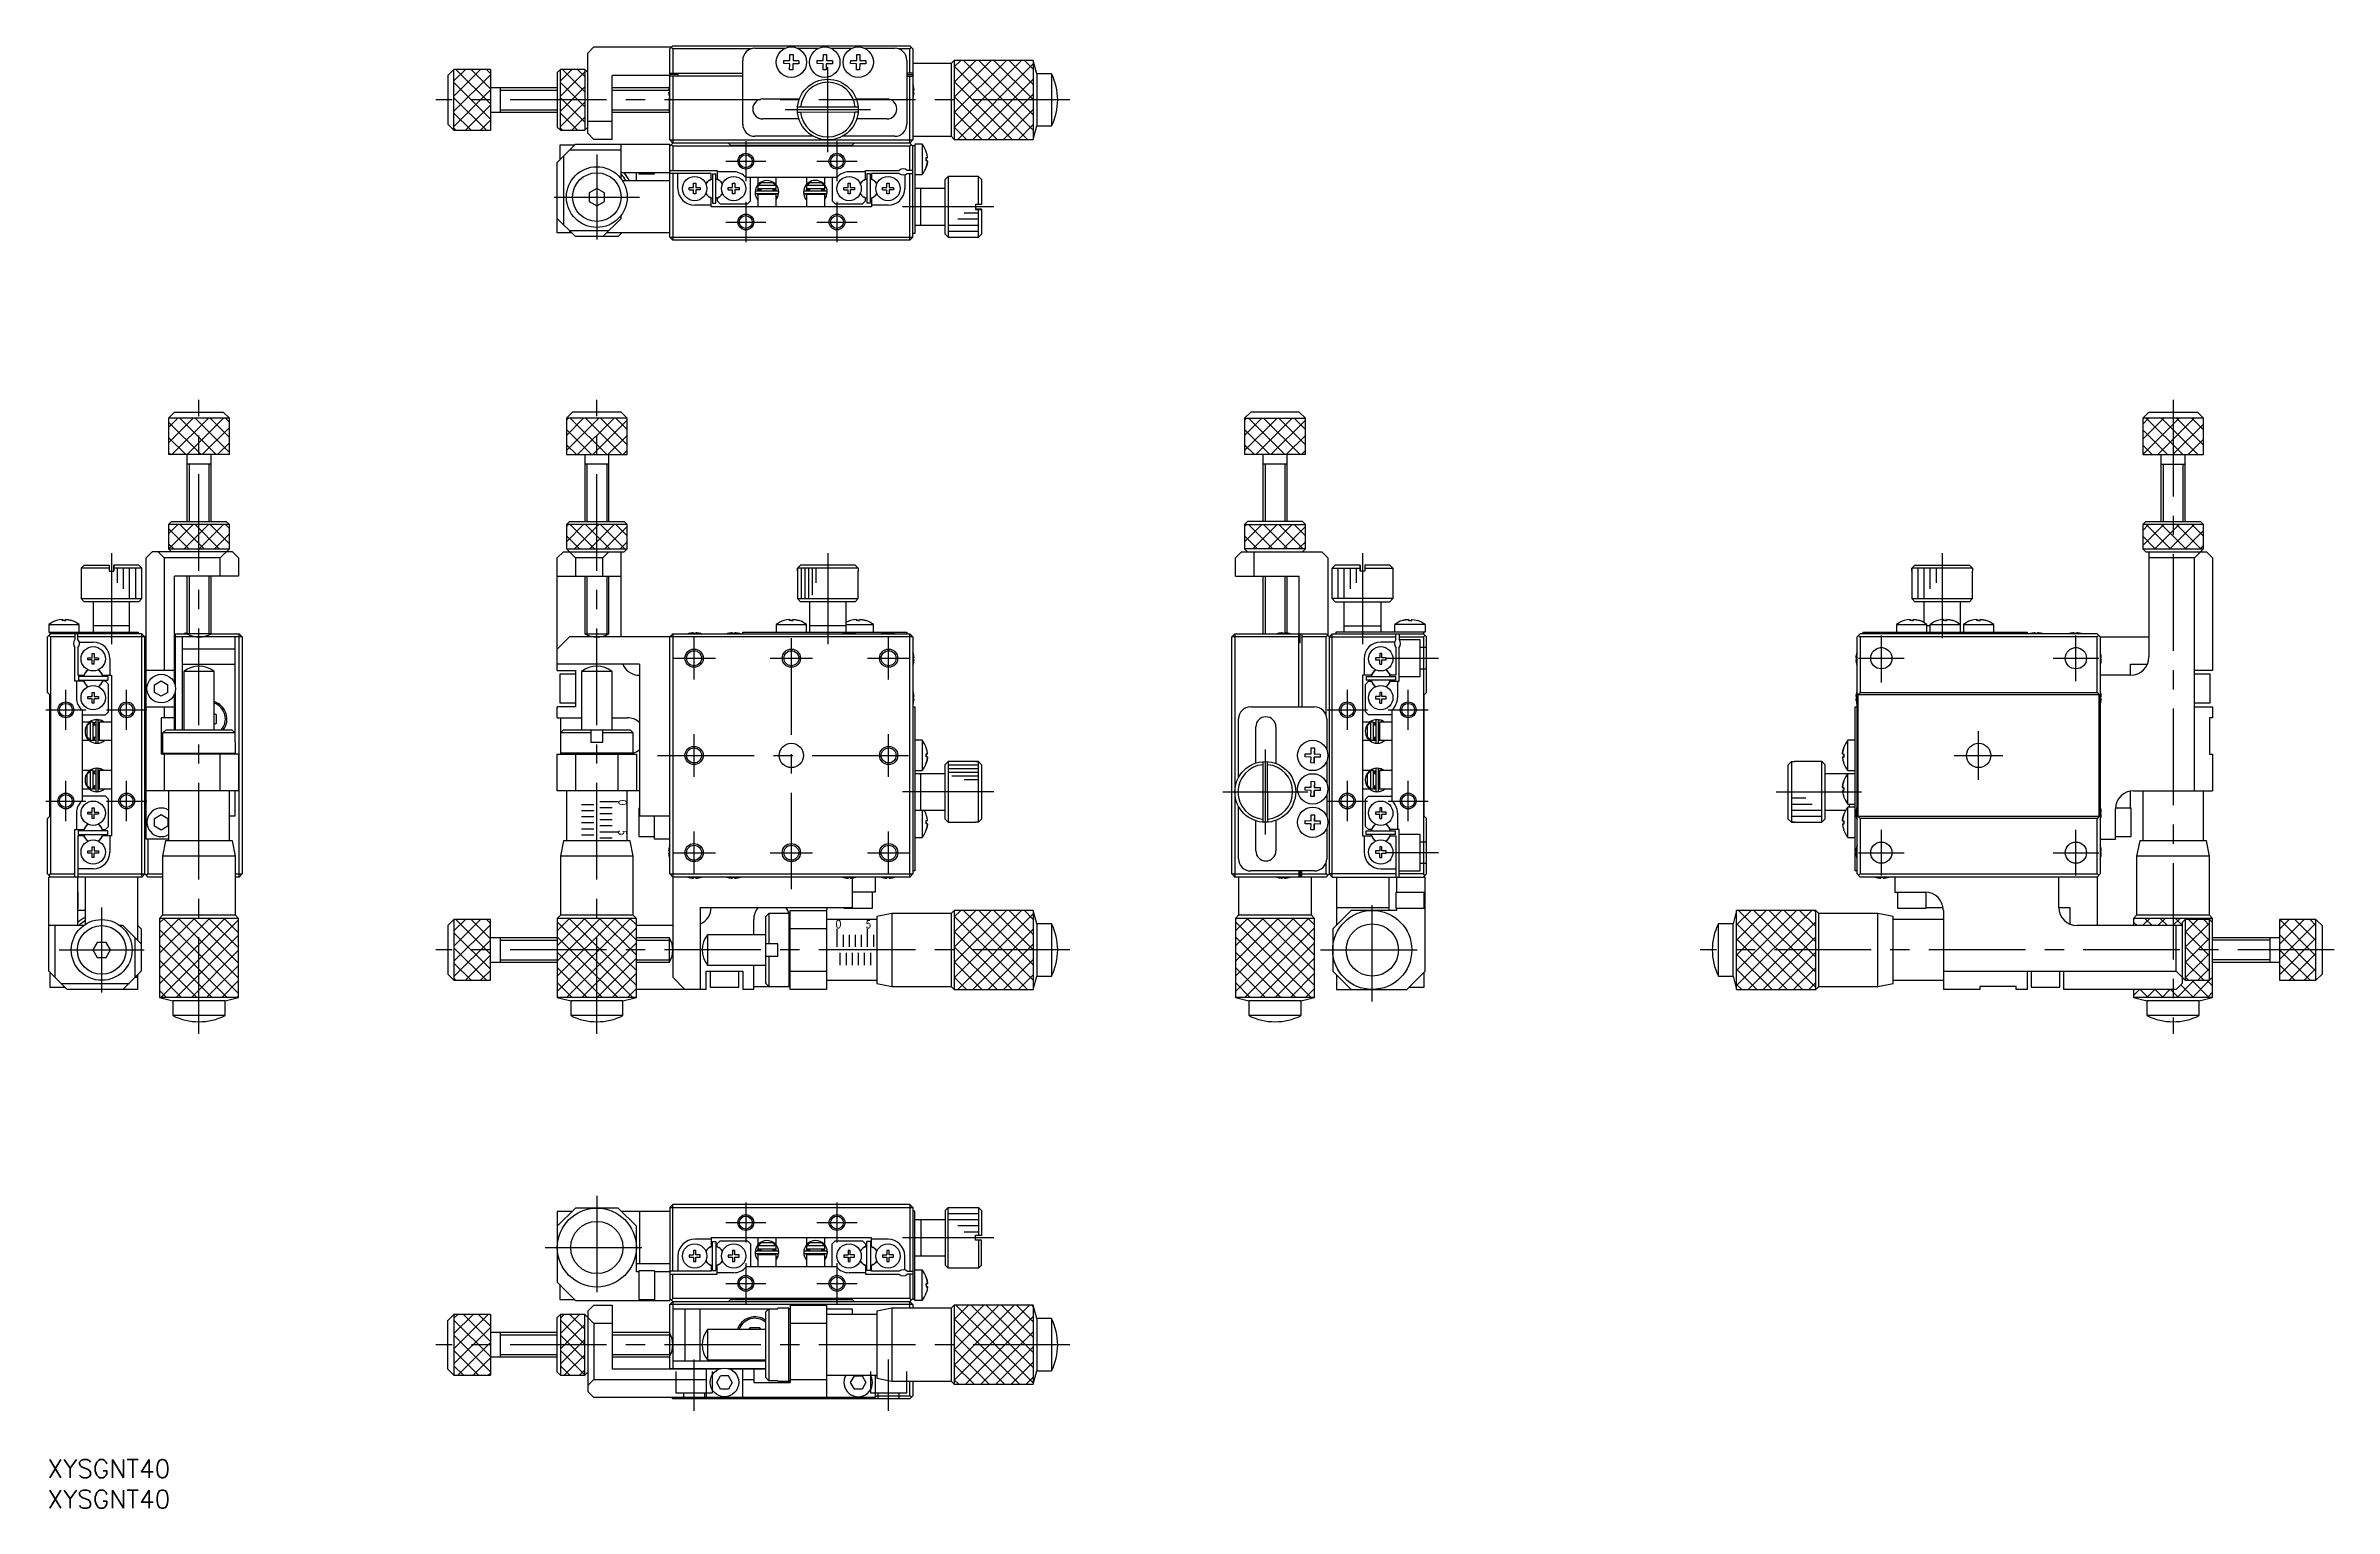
# Model space of a CAD drawing. Extents: x 0 to 376, y -8 to 233.
import ezdxf

# ---------------------------------------------------------------- set-up
doc = ezdxf.new("R2010")
doc.units = 0
doc.header["$LTSCALE"] = 0.5
doc.linetypes.add('CENTER', pattern=[50.8, 31.75, -6.35, 6.35, -6.35])
doc.linetypes.add('DASHED', pattern=[19.05, 12.7, -6.35])
for name, color, linetype in [('MSM_CENTER', 1, 'CENTER'), ('MSM_CONTINUOUS', 7, 'CONTINUOUS'), ('MSM_DASHED', 4, 'DASHED'), ('MSM_NARROW', 5, 'CONTINUOUS'), ('MSM_PART_NUMBER', 7, 'CONTINUOUS')]:
    doc.layers.add(name, color=color, linetype=linetype)
doc.styles.get("Standard").update_dxf_attribs({"font": 'txt.shx', "height": 3, "bigfont": 'bigfont.shx'})

msp = doc.modelspace()

# ---------------------------------------------------------------- texts
at = {"layer": 'MSM_CONTINUOUS'}
for s, width, p in [('0', 0.864, (93.95, 108.59)), ('5', 0.72, (93.91, 103.57))]:
    msp.add_text(s, height=1.3, rotation=270, dxfattribs=dict(at, width=width)).set_placement(p)
for s, width, p in [('0', 0.864, (129.62, 87.46)), ('5', 0.72, (134.63, 87.42))]:
    msp.add_text(s, height=1.3, dxfattribs=dict(at, width=width)).set_placement(p)

# ---------------------------------------------------------------- blocks, each defined once
blk = doc.blocks.new('*U2')
at = {"layer": 'MSM_PART_NUMBER'}
blk.add_text('XYSGNT40', height=3, dxfattribs=at).set_placement((0, -3))
blk = doc.blocks.new('*U3')
at = {"layer": 'MSM_PART_NUMBER'}
blk.add_text('XYSGNT40', height=3, dxfattribs=at).set_placement((0, -8))

# ---------------------------------------------------------------- linework, layer by layer
at = {"layer": 'MSM_CENTER'}
for p, q in [((128.35, 215.13), (128.35, 229.13)), ((168.15, 223.73), (63.85, 223.73)), ((121.35, 222.13), (135.35, 222.13)), ((90.35, 214.73), (90.35, 200.73)), ((114.85, 216.93), (114.85, 210.33)), ((129.85, 216.93), (129.85, 210.33)), ((111.55, 213.63), (118.15, 213.63)), ((126.55, 213.63), (133.15, 213.63)), ((83.35, 207.73), (97.35, 207.73)), ((111.55, 203.63), (118.15, 203.63)), ((114.85, 206.93), (114.85, 200.33)), ((126.55, 203.63), (133.15, 203.63)), ((129.85, 206.93), (129.85, 200.33)), ((155.65, 206.13), (140.65, 206.13)), ((24.9, 70.06), (24.9, 174.36)), ((90.35, 70.06), (90.35, 174.36)), ((349.65, 174.36), (349.65, 70.06)), ((10.5, 149.16), (10.5, 134.16)), ((128.35, 149.16), (128.35, 134.16)), ((216.31, 149.16), (216.31, 134.16)), ((311.65, 149.16), (311.65, 135.15)), ((122.35, 93.86), (122.35, 137.86)), ((301.65, 127.86), (301.65, 135.61)), ((333.65, 128.11), (333.65, 135.61)), ((102.85, 131.86), (109.85, 131.86)), ((106.35, 128.36), (106.35, 135.36)), ((118.85, 131.86), (125.85, 131.86)), ((134.85, 131.86), (141.85, 131.86)), ((138.35, 128.36), (138.35, 135.36)), ((220.31, 131.86), (228.81, 131.86)), ((297.9, 131.86), (305.4, 131.86)), ((329.9, 131.86), (337.4, 131.86)), ((3, 120.06), (3, 126.66)), ((13, 120.06), (13, 126.66)), ((213.81, 120.06), (213.81, 126.66)), ((223.81, 120.06), (223.81, 126.66)), ((-0.3, 123.36), (6.3, 123.36)), ((9.7, 123.36), (16.3, 123.36)), ((210.51, 123.36), (217.11, 123.36)), ((220.51, 123.36), (227.11, 123.36)), ((106.35, 112.36), (106.35, 119.36)), ((138.35, 112.36), (138.35, 119.36)), ((200.31, 116.86), (200.31, 102.86)), ((317.65, 111.86), (317.65, 119.86)), ((100.35, 115.86), (144.35, 115.86)), ((313.65, 115.86), (321.65, 115.86)), ((3, 105.06), (3, 111.66)), ((13, 105.06), (13, 111.66)), ((155.65, 109.86), (140.65, 109.86)), ((193.31, 109.86), (207.31, 109.86)), ((213.81, 105.06), (213.81, 111.66)), ((223.81, 105.06), (223.81, 111.66)), ((284.35, 109.86), (298.36, 109.86)), ((-0.3, 108.36), (6.3, 108.36)), ((9.7, 108.36), (16.3, 108.36)), ((210.51, 108.36), (217.11, 108.36)), ((220.51, 108.36), (227.11, 108.36)), ((106.35, 96.36), (106.35, 103.36)), ((138.35, 96.36), (138.35, 103.36)), ((301.65, 96.11), (301.65, 103.61)), ((333.65, 96.11), (333.65, 103.61)), ((102.85, 99.86), (109.85, 99.86)), ((118.85, 99.86), (125.85, 99.86)), ((134.85, 99.86), (141.85, 99.86)), ((228.81, 99.86), (220.31, 99.86)), ((297.9, 99.86), (305.4, 99.86)), ((329.9, 99.86), (337.4, 99.86)), ((8.9, 76.86), (8.9, 90.86)), ((217.91, 75.36), (217.91, 92.36)), ((1.9, 83.86), (15.9, 83.86)), ((168.15, 83.86), (63.85, 83.86)), ((209.41, 83.86), (226.41, 83.86)), ((376.15, 83.86), (271.85, 83.86)), ((90.35, 43.4), (90.35, 26.4)), ((114.85, 42.3), (114.85, 35.7)), ((129.85, 42.3), (129.85, 35.7)), ((111.55, 39), (118.15, 39)), ((126.55, 39), (133.15, 39)), ((81.85, 34.9), (98.85, 34.9)), ((155.67, 36.5), (140.65, 36.5)), ((114.85, 32.3), (114.85, 25.7)), ((129.85, 32.3), (129.85, 25.7)), ((111.55, 29), (118.15, 29)), ((126.55, 29), (133.15, 29)), ((168.15, 18.9), (63.85, 18.9)), ((106.35, 8), (106.35, 16.5)), ((138.35, 8), (138.35, 16.5))]:
    msp.add_line(p, q, dxfattribs=at)
at = {"layer": 'MSM_CONTINUOUS'}
for p, q in [((89.85, 232.43), (88.85, 231.43)), ((88.85, 218.23), (88.85, 231.43)), ((89.85, 232.43), (102.65, 232.43)), ((102.35, 232.13), (102.85, 232.63)), ((102.35, 217.13), (102.35, 232.13)), ((102.6, 232.38), (102.85, 232.13)), ((102.85, 232.63), (141.85, 232.63)), ((115.73, 232.13), (102.85, 232.13)), ((102.85, 232.13), (102.85, 228.13)), ((114.35, 219.73), (114.35, 230.23)), ((116.35, 232.23), (121.37, 232.23)), ((121.1, 229.7), (121.11, 230.22)), ((122.08, 229.68), (121.1, 229.7)), ((121.11, 230.22), (122.1, 230.2)), ((121.11, 230.22), (122.03, 230.2)), ((122.06, 228.69), (122.08, 229.68)), ((122.1, 230.2), (122.12, 231.18)), ((122.12, 231.18), (122.64, 231.17)), ((122.6, 229.66), (122.58, 228.68)), ((123.59, 229.64), (122.6, 229.66)), ((122.64, 231.17), (122.62, 230.18)), ((122.62, 230.18), (123.6, 230.16)), ((123.6, 230.16), (122.68, 230.18)), ((123.33, 232.23), (126.87, 232.23)), ((123.6, 230.16), (123.59, 229.64)), ((126.6, 229.7), (126.61, 230.22)), ((127.58, 229.68), (126.6, 229.7)), ((126.61, 230.22), (127.6, 230.2)), ((126.61, 230.22), (127.53, 230.2)), ((127.56, 228.69), (127.58, 229.68)), ((127.6, 230.2), (127.62, 231.18)), ((127.62, 231.18), (128.14, 231.17)), ((128.1, 229.66), (128.08, 228.68)), ((129.09, 229.64), (128.1, 229.66)), ((128.14, 231.17), (128.12, 230.18)), ((128.12, 230.18), (129.1, 230.16)), ((129.1, 230.16), (128.18, 230.18)), ((128.83, 232.23), (132.37, 232.23)), ((129.1, 230.16), (129.09, 229.64)), ((132.1, 229.7), (132.11, 230.22)), ((133.08, 229.68), (132.1, 229.7)), ((132.11, 230.22), (133.1, 230.2)), ((132.11, 230.22), (133.03, 230.2)), ((133.06, 228.69), (133.08, 229.68)), ((133.1, 230.2), (133.12, 231.18)), ((133.12, 231.18), (133.64, 231.17)), ((133.6, 229.66), (133.58, 228.68)), ((134.59, 229.64), (133.6, 229.66)), ((133.64, 231.17), (133.62, 230.18)), ((133.62, 230.18), (134.6, 230.16)), ((134.6, 230.16), (133.68, 230.18)), ((134.33, 232.23), (139.35, 232.23)), ((134.6, 230.16), (134.59, 229.64)), ((141.85, 232.13), (139.97, 232.13)), ((141.35, 230.23), (141.35, 219.73)), ((141.85, 232.63), (142.35, 232.13)), ((141.85, 232.13), (142.1, 232.38)), ((141.85, 228.13), (141.85, 232.13)), ((142.35, 232.13), (142.35, 217.13)), ((148.65, 229.73), (142.35, 229.73)), ((149.15, 230.23), (148.65, 229.73)), ((148.65, 229.73), (148.65, 217.73)), ((162.15, 230.23), (149.15, 230.23)), ((149.15, 230.23), (149.15, 217.23)), ((162.15, 230.23), (162.15, 217.23)), ((162.74, 228.03), (162.15, 230.23)), ((66.85, 228.73), (65.85, 227.73)), ((65.85, 227.73), (65.85, 219.73)), ((72.85, 228.73), (66.85, 228.73)), ((66.85, 218.73), (66.85, 228.73)), ((72.85, 228.73), (72.85, 218.73)), ((84.35, 228.73), (83.85, 228.23)), ((83.85, 228.23), (83.85, 219.23)), ((84.35, 218.73), (84.35, 228.73)), ((88.35, 228.73), (84.35, 228.73)), ((88.35, 228.73), (88.35, 218.73)), ((88.85, 228.23), (88.35, 228.73)), ((102.35, 227.73), (92.85, 227.73)), ((92.85, 217.23), (92.85, 227.73)), ((102.28, 226.02), (102.28, 226.02)), ((102.35, 228.13), (114.35, 228.13)), ((103.75, 227.88), (102.35, 227.88)), ((114.35, 227.63), (102.35, 227.63)), ((102.85, 227.63), (102.85, 216.63)), ((103.75, 227.63), (103.75, 227.88)), ((122.58, 228.68), (122.06, 228.69)), ((128.08, 228.68), (127.56, 228.69)), ((133.58, 228.68), (133.06, 228.69)), ((142.35, 228.13), (141.35, 228.13)), ((141.35, 227.88), (142.35, 227.88)), ((141.35, 227.63), (142.35, 227.63)), ((141.85, 216.63), (141.85, 227.63)), ((142.42, 226.02), (142.42, 226.02)), ((165.15, 228.03), (162.74, 228.03)), ((162.74, 228.03), (162.74, 219.43)), ((165.15, 228.03), (165.15, 219.43)), ((83.85, 225.73), (72.85, 225.73)), ((74.45, 225.73), (74.45, 221.73)), ((102.21, 225.73), (92.85, 225.73)), ((102.16, 225.31), (102.28, 225.31)), ((102.28, 224.95), (102.16, 224.95)), ((102.28, 225.31), (102.28, 224.95)), ((102.28, 224.24), (102.28, 224.24)), ((102.31, 221.73), (102.31, 224.12)), ((117.65, 223.88), (123.67, 223.88)), ((123.87, 222.51), (123.36, 222.51)), ((132.83, 222.55), (123.87, 222.51)), ((133.33, 222.55), (132.83, 222.55)), ((133.03, 223.88), (138.05, 223.88)), ((142.42, 225.31), (142.54, 225.31)), ((142.42, 224.95), (142.42, 225.31)), ((142.54, 224.95), (142.42, 224.95)), ((142.42, 224.24), (142.42, 224.24)), ((65.85, 219.73), (66.85, 218.73)), ((66.85, 218.73), (72.85, 218.73)), ((72.85, 221.73), (83.85, 221.73)), ((83.85, 219.23), (84.35, 218.73)), ((84.35, 218.73), (88.35, 218.73)), ((88.35, 218.73), (88.85, 219.23)), ((88.85, 220.23), (92.85, 220.23)), ((92.85, 221.73), (102.31, 221.73)), ((123.6, 220.58), (117.65, 220.58)), ((123.37, 221.71), (123.87, 221.71)), ((123.87, 221.71), (132.83, 221.75)), ((132.83, 221.75), (133.34, 221.75)), ((138.05, 220.58), (133.1, 220.58)), ((162.15, 217.23), (162.74, 219.43)), ((162.74, 219.43), (165.15, 219.43)), ((86.85, 216.43), (83.85, 213.43)), ((86.7, 216.28), (84.25, 216.28)), ((84.25, 216.28), (84.25, 213.83)), ((94.35, 215.43), (85.85, 215.43)), ((86.85, 216.43), (102.35, 216.43)), ((89.85, 217.23), (88.85, 218.23)), ((92.85, 217.23), (89.85, 217.23)), ((94.35, 210.73), (94.35, 216.43)), ((102.35, 217.13), (142.35, 217.13)), ((102.85, 216.63), (102.35, 217.13)), ((102.35, 216.13), (102.85, 216.63)), ((102.35, 211.73), (102.35, 216.43)), ((102.6, 216.38), (102.85, 216.13)), ((141.85, 216.63), (102.85, 216.63)), ((141.85, 216.13), (102.85, 216.13)), ((102.85, 216.13), (102.85, 212.13)), ((112.35, 216.28), (112, 216.63)), ((112.35, 216.28), (132.35, 216.28)), ((125.98, 217.73), (116.35, 217.73)), ((139.35, 217.73), (130.72, 217.73)), ((132.7, 216.63), (132.35, 216.28)), ((142.35, 217.13), (141.85, 216.63)), ((142.35, 216.13), (141.85, 216.63)), ((141.85, 216.13), (142.1, 216.38)), ((141.85, 212.13), (141.85, 216.13)), ((142.35, 217.73), (148.65, 217.73)), ((142.35, 201.13), (142.35, 216.23)), ((142.35, 216.23), (142.65, 216.23)), ((142.65, 216.43), (142.65, 201.73)), ((143.87, 216.43), (142.65, 216.43)), ((143.87, 216.43), (143.87, 211.43)), ((144.55, 215.18), (144.54, 215.17)), ((144.54, 215.18), (144.55, 215.18)), ((144.67, 214.7), (144.54, 215.18)), ((144.73, 214.2), (144.67, 214.7)), ((148.65, 217.73), (149.15, 217.23)), ((149.15, 217.23), (162.15, 217.23)), ((83.85, 201.83), (83.85, 213.43)), ((84.85, 214.43), (84.85, 203.23)), ((102.35, 211.73), (94.35, 211.73)), ((96.85, 210.43), (96.85, 211.73)), ((97.25, 211.73), (97.25, 211.58)), ((97.25, 211.58), (99.85, 211.58)), ((99.85, 211.58), (99.85, 211.73)), ((102.35, 212.13), (110.15, 212.13)), ((109.15, 211.63), (102.35, 211.63)), ((102.35, 201.13), (102.35, 211.63)), ((102.85, 211.63), (102.85, 200.63)), ((103.7, 209.13), (103.7, 211.63)), ((109.15, 210.68), (109.15, 211.63)), ((109.35, 211.53), (109.35, 206.73)), ((109.35, 211.53), (109.95, 211.53)), ((109.95, 206.73), (109.95, 211.53)), ((110.15, 212.13), (110.15, 210.68)), ((112.85, 211.88), (110.15, 211.88)), ((129.77, 210.93), (114.93, 210.93)), ((115.65, 207.13), (115.65, 210.93)), ((116.85, 210.93), (116.85, 209.79)), ((119.85, 209.74), (119.85, 210.93)), ((124.85, 210.93), (124.85, 209.82)), ((127.85, 209.71), (127.85, 210.93)), ((129.05, 210.93), (129.05, 207.13)), ((134.55, 211.88), (131.85, 211.88)), ((134.55, 210.68), (134.55, 212.13)), ((134.55, 212.13), (140.09, 212.13)), ((134.75, 211.53), (134.75, 206.73)), ((135.35, 211.53), (134.75, 211.53)), ((135.35, 206.73), (135.35, 211.53)), ((140.09, 211.63), (135.55, 211.63)), ((135.55, 211.63), (135.55, 210.68)), ((141, 211.41), (141, 209.13)), ((142.35, 212.13), (141.41, 212.13)), ((141.41, 211.63), (142.35, 211.63)), ((141.85, 200.63), (141.85, 211.63)), ((142.65, 211.43), (143.87, 211.43)), ((144.54, 213.7), (144.54, 214.22)), ((144.54, 214.22), (144.67, 214.21)), ((144.73, 214.2), (144.54, 214.2)), ((144.73, 214.18), (144.54, 214.18)), ((144.67, 214.17), (144.54, 214.16)), ((144.55, 213.93), (144.54, 213.7)), ((144.67, 213.69), (144.54, 213.7)), ((144.54, 212.69), (144.67, 213.18)), ((144.67, 213.16), (144.54, 212.68)), ((144.55, 212.68), (144.54, 212.69)), ((144.67, 214.21), (144.73, 214.2)), ((144.73, 214.18), (144.67, 214.17)), ((144.73, 213.68), (144.67, 213.69)), ((144.67, 213.18), (144.73, 213.68)), ((144.73, 213.66), (144.67, 213.16)), ((144.73, 213.66), (144.73, 213.66)), ((148.15, 211.13), (147.65, 210.63)), ((148.15, 211.13), (148.15, 201.13)), ((153.15, 211.13), (148.15, 211.13)), ((153.15, 206.51), (153.15, 211.13)), ((153.65, 210.63), (153.15, 211.13)), ((90.35, 209.17), (89.1, 208.45)), ((89.1, 208.45), (89.1, 207.01)), ((91.6, 208.45), (90.35, 209.17)), ((91.6, 207.01), (91.6, 208.45)), ((102.35, 210.43), (94.56, 210.43)), ((105.56, 208.95), (105.56, 209.31)), ((105.56, 209.31), (106.27, 209.31)), ((105.56, 208.95), (106.27, 208.95)), ((106.27, 210.02), (106.63, 210.02)), ((106.27, 209.31), (106.27, 210.02)), ((106.27, 208.24), (106.27, 208.95)), ((106.63, 208.24), (106.27, 208.24)), ((106.63, 210.02), (106.63, 209.31)), ((106.63, 209.31), (107.34, 209.31)), ((107.34, 208.95), (106.63, 208.95)), ((106.63, 208.95), (106.63, 208.24)), ((107.34, 209.31), (107.34, 208.95)), ((108.89, 210.53), (109.15, 210.68)), ((109.15, 207.58), (108.89, 207.73)), ((109.15, 206.13), (109.15, 207.58)), ((110.41, 210.53), (110.15, 210.68)), ((110.15, 207.58), (110.41, 207.73)), ((110.15, 207.58), (110.15, 207.13)), ((110.15, 207.13), (110.65, 206.63)), ((111.96, 208.95), (111.96, 209.31)), ((111.96, 209.31), (112.67, 209.31)), ((111.96, 208.95), (112.67, 208.95)), ((112.67, 210.02), (113.03, 210.02)), ((112.67, 209.31), (112.67, 210.02)), ((112.67, 208.24), (112.67, 208.95)), ((113.03, 208.24), (112.67, 208.24)), ((113.03, 210.02), (113.03, 209.31)), ((113.03, 209.31), (113.74, 209.31)), ((113.74, 208.95), (113.03, 208.95)), ((113.03, 208.95), (113.03, 208.24)), ((113.74, 209.31), (113.74, 208.95)), ((115.15, 206.63), (115.65, 207.13)), ((116.51, 207.81), (116.53, 207.76)), ((116.53, 207.76), (116.55, 207.72)), ((116.54, 207.76), (116.54, 207.75)), ((120.08, 208.72), (116.58, 208.72)), ((116.58, 208.32), (120.08, 208.32)), ((116.79, 208.72), (116.9, 209.13)), ((116.83, 208.13), (116.79, 208.32)), ((116.85, 208.05), (116.83, 208.13)), ((119.85, 209.63), (116.85, 209.63)), ((116.85, 209.63), (116.85, 209.13)), ((116.85, 209.13), (119.85, 209.13)), ((116.85, 209), (116.85, 209)), ((116.85, 209), (116.85, 208.93)), ((116.85, 208.93), (117.35, 208.93)), ((116.85, 208.13), (116.85, 206.13)), ((119.85, 208.13), (116.85, 208.13)), ((116.9, 209.63), (117.43, 210.13)), ((116.9, 208.15), (116.91, 208.16)), ((116.9, 208.13), (116.9, 208.15)), ((116.9, 208.13), (116.9, 208.13)), ((116.91, 208.16), (116.92, 208.17)), ((116.92, 208.19), (116.93, 208.2)), ((116.92, 208.17), (116.92, 208.19)), ((116.93, 208.2), (116.94, 208.21)), ((116.94, 208.21), (116.95, 208.22)), ((116.95, 208.22), (116.96, 208.23)), ((116.96, 208.23), (116.97, 208.24)), ((116.97, 208.24), (116.98, 208.25)), ((116.98, 208.25), (116.99, 208.26)), ((116.99, 208.26), (117.01, 208.27)), ((117.01, 208.27), (117.02, 208.28)), ((117.02, 208.28), (117.03, 208.29)), ((117.03, 208.29), (117.04, 208.29)), ((117.04, 208.29), (117.06, 208.3)), ((117.06, 208.3), (117.07, 208.3)), ((117.07, 208.3), (117.09, 208.31)), ((117.09, 208.31), (117.1, 208.31)), ((117.1, 208.31), (117.11, 208.32)), ((117.11, 208.32), (117.13, 208.32)), ((117.13, 208.32), (117.14, 208.32)), ((117.14, 208.32), (117.16, 208.32)), ((117.16, 208.32), (117.17, 208.32)), ((117.17, 208.32), (117.18, 208.32)), ((117.35, 209.13), (117.35, 208.72)), ((117.35, 208.32), (117.35, 208.13)), ((117.43, 210.13), (119.27, 210.13)), ((119.27, 210.13), (119.8, 209.63)), ((119.35, 208.72), (119.35, 209.13)), ((119.35, 208.93), (119.82, 208.93)), ((119.35, 208.13), (119.35, 208.32)), ((119.48, 208.32), (119.49, 208.32)), ((119.49, 208.32), (119.5, 208.32)), ((119.5, 208.32), (119.52, 208.32)), ((119.52, 208.32), (119.53, 208.32)), ((119.53, 208.32), (119.55, 208.31)), ((119.55, 208.31), (119.56, 208.31)), ((119.56, 208.31), (119.58, 208.31)), ((119.58, 208.31), (119.59, 208.3)), ((119.59, 208.3), (119.6, 208.3)), ((119.6, 208.3), (119.62, 208.29)), ((119.62, 208.29), (119.63, 208.28)), ((119.63, 208.28), (119.64, 208.27)), ((119.64, 208.27), (119.65, 208.27)), ((119.65, 208.27), (119.67, 208.26)), ((119.67, 208.26), (119.68, 208.25)), ((119.68, 208.25), (119.69, 208.24)), ((119.69, 208.24), (119.7, 208.23)), ((119.7, 208.23), (119.71, 208.22)), ((119.71, 208.22), (119.72, 208.2)), ((119.72, 208.2), (119.73, 208.19)), ((119.73, 208.19), (119.73, 208.18)), ((119.73, 208.18), (119.74, 208.17)), ((119.74, 208.17), (119.75, 208.15)), ((119.75, 209.13), (119.86, 208.72)), ((119.75, 208.15), (119.75, 208.14)), ((119.75, 208.14), (119.76, 208.13)), ((119.85, 209.74), (119.85, 209.74)), ((119.85, 209.13), (119.85, 209.63)), ((119.85, 206.13), (119.85, 208.13)), ((119.85, 207.85), (119.86, 207.84)), ((119.88, 207.82), (119.85, 207.83)), ((119.85, 207.31), (120.12, 207.76)), ((119.86, 207.84), (119.88, 207.83)), ((119.88, 207.83), (119.89, 207.83)), ((120.12, 207.75), (119.88, 207.82)), ((119.89, 207.83), (119.9, 207.82)), ((119.9, 207.82), (119.92, 207.82)), ((119.92, 207.82), (119.93, 207.81)), ((119.93, 207.81), (119.94, 207.8)), ((119.94, 207.8), (119.96, 207.8)), ((119.96, 207.8), (119.97, 207.79)), ((119.97, 207.79), (119.98, 207.79)), ((119.98, 207.79), (120, 207.78)), ((120, 207.78), (120.01, 207.78)), ((120.01, 207.78), (120.02, 207.77)), ((120.02, 207.77), (120.03, 207.77)), ((120.03, 207.77), (120.05, 207.77)), ((120.05, 207.77), (120.06, 207.76)), ((120.06, 207.76), (120.07, 207.76)), ((120.07, 207.76), (120.08, 207.76)), ((120.08, 207.76), (120.08, 207.76)), ((120.08, 207.76), (120.09, 207.76)), ((120.09, 207.76), (120.1, 207.76)), ((120.1, 207.76), (120.11, 207.76)), ((120.12, 208.29), (120.11, 208.33)), ((120.11, 207.76), (120.12, 207.76)), ((120.11, 207.76), (120.11, 207.76)), ((120.11, 207.76), (120.11, 207.76)), ((120.14, 208.26), (120.12, 208.29)), ((120.12, 207.76), (120.13, 207.79)), ((120.12, 207.76), (120.12, 207.76)), ((120.12, 207.75), (120.12, 207.76)), ((120.12, 207.76), (120.12, 207.76)), ((120.13, 207.79), (120.14, 207.82)), ((120.14, 207.81), (120.28, 208.5)), ((120.15, 208.23), (120.14, 208.26)), ((120.14, 207.82), (120.15, 207.86)), ((120.16, 208.2), (120.15, 208.23)), ((120.15, 207.86), (120.16, 207.89)), ((120.16, 208.16), (120.16, 208.2)), ((120.17, 208.13), (120.16, 208.16)), ((120.16, 207.89), (120.17, 207.92)), ((120.17, 208.09), (120.17, 208.13)), ((120.18, 208.06), (120.17, 208.09)), ((120.17, 207.99), (120.18, 208.03)), ((120.17, 207.96), (120.17, 207.99)), ((120.17, 207.92), (120.17, 207.96)), ((120.18, 208.03), (120.18, 208.06)), ((124.49, 207.82), (124.49, 207.82)), ((124.49, 207.82), (124.49, 207.81)), ((124.49, 207.81), (124.49, 207.81)), ((124.49, 207.81), (124.49, 207.81)), ((124.49, 207.81), (124.49, 207.81)), ((124.49, 207.81), (124.51, 207.76)), ((124.51, 207.76), (124.51, 207.76)), ((124.51, 207.76), (124.51, 207.76)), ((124.51, 207.76), (124.51, 207.76)), ((124.51, 207.76), (124.53, 207.72)), ((124.51, 207.76), (124.51, 207.76)), ((128.05, 208.72), (124.55, 208.72)), ((124.55, 208.32), (128.05, 208.32)), ((124.81, 208.09), (124.76, 208.32)), ((124.77, 208.72), (124.88, 209.13)), ((124.85, 207.98), (124.81, 208.09)), ((127.85, 209.63), (124.85, 209.63)), ((124.85, 209.63), (124.85, 209.13)), ((124.85, 209.13), (127.85, 209.13)), ((124.85, 209.06), (124.85, 209.06)), ((124.85, 209.06), (124.85, 208.93)), ((124.85, 208.93), (125.35, 208.93)), ((127.85, 208.13), (124.85, 208.13)), ((124.85, 208.13), (124.85, 206.13)), ((124.87, 208.13), (124.88, 208.15)), ((124.87, 208.13), (124.87, 208.13)), ((124.88, 208.15), (124.89, 208.16)), ((124.89, 208.17), (124.9, 208.19)), ((124.89, 208.16), (124.89, 208.17)), ((124.9, 209.63), (125.43, 210.13)), ((124.9, 208.19), (124.91, 208.2)), ((124.91, 208.2), (124.92, 208.21)), ((124.92, 208.21), (124.93, 208.22)), ((124.93, 208.22), (124.94, 208.23)), ((124.94, 208.23), (124.95, 208.24)), ((124.95, 208.24), (124.96, 208.25)), ((124.96, 208.25), (124.97, 208.26)), ((124.97, 208.26), (124.98, 208.27)), ((124.98, 208.27), (124.99, 208.28)), ((124.99, 208.28), (125.01, 208.29)), ((125.01, 208.29), (125.02, 208.29)), ((125.02, 208.29), (125.03, 208.3)), ((125.03, 208.3), (125.05, 208.3)), ((125.05, 208.3), (125.06, 208.31)), ((125.06, 208.31), (125.08, 208.31)), ((125.08, 208.31), (125.09, 208.32)), ((125.09, 208.32), (125.1, 208.32)), ((125.1, 208.32), (125.12, 208.32)), ((125.12, 208.32), (125.13, 208.32)), ((125.13, 208.32), (125.15, 208.32)), ((125.15, 208.32), (125.15, 208.32)), ((125.35, 209.13), (125.35, 208.72)), ((125.35, 208.32), (125.35, 208.13)), ((125.43, 210.13), (127.27, 210.13)), ((127.27, 210.13), (127.8, 209.63)), ((127.35, 208.72), (127.35, 209.13)), ((127.35, 208.93), (127.8, 208.93)), ((127.35, 208.13), (127.35, 208.32)), ((127.45, 208.32), (127.47, 208.32)), ((127.47, 208.32), (127.48, 208.32)), ((127.48, 208.32), (127.5, 208.32)), ((127.5, 208.32), (127.51, 208.32)), ((127.51, 208.32), (127.52, 208.31)), ((127.52, 208.31), (127.54, 208.31)), ((127.54, 208.31), (127.55, 208.31)), ((127.55, 208.31), (127.57, 208.3)), ((127.57, 208.3), (127.58, 208.3)), ((127.58, 208.3), (127.59, 208.29)), ((127.59, 208.29), (127.61, 208.28)), ((127.61, 208.28), (127.62, 208.27)), ((127.62, 208.27), (127.63, 208.27)), ((127.63, 208.27), (127.64, 208.26)), ((127.64, 208.26), (127.65, 208.25)), ((127.65, 208.25), (127.66, 208.24)), ((127.66, 208.24), (127.67, 208.23)), ((127.67, 208.23), (127.68, 208.22)), ((127.68, 208.22), (127.69, 208.2)), ((127.69, 208.2), (127.7, 208.19)), ((127.7, 208.19), (127.71, 208.18)), ((127.71, 208.18), (127.72, 208.17)), ((127.72, 208.17), (127.72, 208.15)), ((127.72, 208.15), (127.73, 208.14)), ((127.73, 209.13), (127.84, 208.72)), ((127.73, 208.14), (127.73, 208.13)), ((127.85, 209.13), (127.85, 209.63)), ((127.85, 206.13), (127.85, 208.13)), ((127.86, 207.83), (127.85, 207.83)), ((128.09, 207.75), (127.85, 207.82)), ((127.85, 207.34), (128.1, 207.76)), ((127.88, 207.82), (127.86, 207.83)), ((127.89, 207.81), (127.88, 207.82)), ((127.91, 207.81), (127.89, 207.81)), ((127.92, 207.8), (127.91, 207.81)), ((127.94, 207.8), (127.92, 207.8)), ((127.95, 207.79), (127.94, 207.8)), ((127.97, 207.79), (127.95, 207.79)), ((127.98, 207.78), (127.97, 207.79)), ((127.99, 207.78), (127.98, 207.78)), ((128.01, 207.77), (127.99, 207.78)), ((128.02, 207.77), (128.01, 207.77)), ((128.03, 207.76), (128.02, 207.77)), ((128.04, 207.76), (128.03, 207.76)), ((128.05, 207.76), (128.04, 207.76)), ((128.06, 207.76), (128.05, 207.76)), ((128.07, 207.76), (128.06, 207.76)), ((128.08, 207.76), (128.07, 207.76)), ((128.09, 207.76), (128.08, 207.76)), ((128.08, 207.76), (128.08, 207.76)), ((128.09, 207.75), (128.25, 208.5)), ((128.1, 208.29), (128.09, 208.33)), ((128.1, 207.76), (128.09, 207.76)), ((128.09, 207.76), (128.09, 207.76)), ((128.11, 208.26), (128.1, 208.29)), ((128.1, 207.76), (128.11, 207.79)), ((128.1, 207.76), (128.1, 207.76)), ((128.1, 207.76), (128.1, 207.76)), ((128.12, 208.23), (128.11, 208.26)), ((128.11, 207.79), (128.12, 207.82)), ((128.13, 208.2), (128.12, 208.23)), ((128.12, 207.82), (128.13, 207.86)), ((128.14, 208.16), (128.13, 208.2)), ((128.13, 207.86), (128.14, 207.89)), ((128.15, 208.13), (128.14, 208.16)), ((128.14, 207.92), (128.15, 207.96)), ((128.14, 207.89), (128.14, 207.92)), ((128.15, 208.09), (128.15, 208.13)), ((128.15, 208.06), (128.15, 208.09)), ((128.15, 208.03), (128.15, 208.06)), ((128.15, 207.99), (128.15, 208.03)), ((128.15, 207.96), (128.15, 207.99)), ((129.05, 207.13), (129.55, 206.63)), ((130.96, 209.31), (131.67, 209.31)), ((130.96, 208.95), (130.96, 209.31)), ((130.96, 208.95), (131.67, 208.95)), ((131.67, 209.31), (131.67, 210.02)), ((131.67, 210.02), (132.03, 210.02)), ((131.67, 208.24), (131.67, 208.95)), ((132.03, 208.24), (131.67, 208.24)), ((132.03, 210.02), (132.03, 209.31)), ((132.03, 209.31), (132.74, 209.31)), ((132.74, 208.95), (132.03, 208.95)), ((132.03, 208.95), (132.03, 208.24)), ((132.74, 209.31), (132.74, 208.95)), ((134.05, 206.63), (134.55, 207.13)), ((134.29, 210.53), (134.55, 210.68)), ((134.55, 207.58), (134.29, 207.73)), ((134.55, 207.13), (134.55, 207.58)), ((135.81, 210.53), (135.55, 210.68)), ((135.55, 207.58), (135.81, 207.73)), ((135.55, 207.58), (135.55, 206.13)), ((137.36, 209.31), (138.07, 209.31)), ((137.36, 208.95), (137.36, 209.31)), ((137.36, 208.95), (138.07, 208.95)), ((138.07, 210.02), (138.43, 210.02)), ((138.07, 209.31), (138.07, 210.02)), ((138.07, 208.24), (138.07, 208.95)), ((138.43, 208.24), (138.07, 208.24)), ((138.43, 210.02), (138.43, 209.31)), ((138.43, 209.31), (139.14, 209.31)), ((139.14, 208.95), (138.43, 208.95)), ((138.43, 208.95), (138.43, 208.24)), ((139.14, 209.31), (139.14, 208.95)), ((147.65, 209.13), (142.65, 209.13)), ((143.65, 203.13), (143.65, 209.13)), ((147.65, 201.63), (147.65, 210.63)), ((153.65, 210.63), (153.65, 206.51)), ((83.85, 204.23), (86.85, 201.23)), ((89.1, 207.01), (90.35, 206.29)), ((90.35, 206.29), (91.6, 207.01)), ((91.35, 201.23), (94.35, 204.23)), ((94.35, 204.23), (94.35, 204.73)), ((109.15, 206.38), (106.45, 206.38)), ((135.55, 206.13), (109.15, 206.13)), ((109.35, 206.73), (109.95, 206.73)), ((110.65, 206.63), (115.15, 206.63)), ((129.55, 206.63), (134.05, 206.63)), ((135.35, 206.73), (134.75, 206.73)), ((138.25, 206.38), (135.55, 206.38)), ((152.65, 206.51), (152.65, 205.71)), ((153.15, 206.51), (152.65, 206.51)), ((153.15, 205.75), (152.65, 205.75)), ((152.65, 205.71), (153.15, 205.71)), ((153.65, 206.51), (153.15, 206.51)), ((153.65, 205.75), (153.15, 205.75)), ((153.15, 201.13), (153.15, 205.71)), ((153.15, 205.71), (153.65, 205.71)), ((153.65, 205.75), (153.65, 201.63)), ((86.25, 201.83), (83.85, 201.83)), ((85.85, 202.23), (92.35, 202.23)), ((85.85, 202.23), (85.85, 201.83)), ((93.85, 201.23), (86.85, 201.23)), ((102.35, 201.83), (91.95, 201.83)), ((93.85, 201.23), (94.45, 201.83)), ((102.35, 201.13), (142.35, 201.13)), ((102.85, 200.63), (102.35, 201.13)), ((141.85, 200.63), (102.85, 200.63)), ((141.85, 200.63), (142.35, 201.13)), ((142.65, 201.73), (142.35, 201.73)), ((142.65, 203.13), (147.65, 203.13)), ((147.65, 201.63), (148.15, 201.13)), ((148.15, 201.13), (153.15, 201.13)), ((153.15, 201.13), (153.65, 201.63)), ((20.9, 172.36), (19.9, 171.36)), ((19.9, 171.36), (19.9, 165.36)), ((29.9, 171.36), (19.9, 171.36)), ((20.9, 172.36), (28.9, 172.36)), ((29.9, 171.36), (28.9, 172.36)), ((29.9, 165.36), (29.9, 171.36)), ((86.35, 172.36), (85.35, 171.36)), ((85.35, 171.36), (85.35, 165.36)), ((95.35, 171.36), (85.35, 171.36)), ((94.35, 172.36), (86.35, 172.36)), ((95.35, 171.36), (94.35, 172.36)), ((95.35, 165.36), (95.35, 171.36)), ((197.91, 172.36), (196.91, 171.36)), ((196.91, 171.36), (196.91, 165.36)), ((196.91, 171.36), (206.91, 171.36)), ((205.91, 172.36), (197.91, 172.36)), ((206.91, 171.36), (205.91, 172.36)), ((206.91, 165.36), (206.91, 171.36)), ((345.65, 172.36), (344.65, 171.36)), ((344.65, 171.36), (344.65, 165.36)), ((354.65, 171.36), (344.65, 171.36)), ((345.65, 172.36), (353.65, 172.36)), ((354.65, 171.36), (353.65, 172.36)), ((354.65, 165.36), (354.65, 171.36)), ((29.9, 165.36), (19.9, 165.36)), ((22.9, 165.36), (22.9, 154.36)), ((26.9, 163.76), (22.9, 163.76)), ((26.9, 154.36), (26.9, 165.36)), ((85.35, 165.36), (95.35, 165.36)), ((88.35, 165.36), (88.35, 154.36)), ((92.35, 163.76), (88.35, 163.76)), ((92.35, 154.36), (92.35, 165.36)), ((206.91, 165.36), (196.91, 165.36)), ((199.91, 165.36), (199.91, 154.36)), ((203.91, 163.76), (199.91, 163.76)), ((203.91, 154.36), (203.91, 165.36)), ((344.65, 165.36), (354.65, 165.36)), ((347.65, 165.36), (347.65, 154.36)), ((347.65, 163.76), (351.65, 163.76)), ((351.65, 154.36), (351.65, 165.36)), ((20.4, 154.36), (19.9, 153.86)), ((20.4, 154.36), (29.4, 154.36)), ((29.9, 153.86), (29.4, 154.36)), ((85.85, 154.36), (85.35, 153.86)), ((85.85, 154.36), (94.85, 154.36)), ((95.35, 153.86), (94.85, 154.36)), ((197.41, 154.36), (196.91, 153.86)), ((206.41, 154.36), (197.41, 154.36)), ((206.91, 153.86), (206.41, 154.36)), ((345.15, 154.36), (344.65, 153.86)), ((345.15, 154.36), (354.15, 154.36)), ((354.65, 153.86), (354.15, 154.36)), ((19.9, 153.86), (19.9, 149.86)), ((29.9, 153.86), (19.9, 153.86)), ((29.9, 149.86), (29.9, 153.86)), ((85.35, 153.86), (85.35, 149.86)), ((95.35, 153.86), (85.35, 153.86)), ((95.35, 149.86), (95.35, 153.86)), ((196.91, 153.86), (196.91, 149.86)), ((196.91, 153.86), (206.91, 153.86)), ((206.91, 149.86), (206.91, 153.86)), ((344.65, 153.86), (344.65, 149.86)), ((354.65, 153.86), (344.65, 153.86)), ((354.65, 149.86), (354.65, 153.86)), ((6, 147.16), (5.5, 146.66)), ((6, 147.16), (10.12, 147.16)), ((10.12, 147.16), (10.12, 146.66)), ((10.88, 147.16), (10.88, 146.66)), ((15, 147.16), (10.88, 147.16)), ((10.92, 146.66), (10.92, 147.16)), ((15.5, 146.66), (15, 147.16)), ((16.2, 148.36), (17.2, 149.36)), ((16.2, 102.06), (16.2, 148.36)), ((30.4, 149.36), (17.2, 149.36)), ((18.2, 149.36), (19.2, 148.36)), ((19.2, 148.36), (19.2, 129.86)), ((28.4, 148.36), (19.2, 148.36)), ((19.9, 149.86), (29.9, 149.86)), ((19.9, 149.86), (20.4, 149.36)), ((28.4, 148.36), (29.9, 149.86)), ((28.4, 145.36), (28.4, 148.36)), ((30.4, 149.36), (31.4, 148.36)), ((31.4, 148.36), (31.4, 145.36)), ((83.85, 148.36), (84.85, 149.36)), ((83.85, 129.86), (83.85, 148.36)), ((84.85, 149.36), (94.85, 149.36)), ((85.35, 149.86), (95.35, 149.86)), ((85.35, 149.86), (86.85, 148.36)), ((91.35, 148.36), (86.85, 148.36)), ((86.85, 148.36), (86.85, 145.36)), ((91.35, 148.36), (92.35, 149.36)), ((91.35, 145.36), (91.35, 148.36)), ((94.35, 135.36), (94.35, 149.36)), ((94.85, 149.36), (95.35, 149.86)), ((123.87, 147.16), (123.36, 146.66)), ((123.37, 146.66), (123.87, 147.16)), ((132.83, 147.16), (123.87, 147.16)), ((132.83, 147.16), (133.34, 146.66)), ((195.41, 148.36), (196.41, 149.36)), ((195.41, 145.36), (195.41, 148.36)), ((196.41, 149.36), (209.61, 149.36)), ((206.91, 149.86), (196.91, 149.86)), ((196.91, 149.86), (197.41, 149.36)), ((198.41, 149.36), (198.41, 145.36)), ((206.41, 149.36), (206.91, 149.86)), ((210.61, 148.36), (209.61, 149.36)), ((210.61, 148.36), (210.61, 135.56)), ((211.31, 146.66), (211.81, 147.16)), ((215.93, 147.16), (211.81, 147.16)), ((215.89, 146.66), (215.89, 147.16)), ((215.93, 147.16), (215.93, 146.66)), ((216.69, 147.16), (216.69, 146.66)), ((220.81, 147.16), (216.69, 147.16)), ((220.81, 147.16), (221.31, 146.66)), ((307.17, 147.16), (306.66, 146.66)), ((306.67, 146.66), (307.17, 147.16)), ((307.17, 147.16), (316.13, 147.16)), ((316.13, 147.16), (316.64, 146.66)), ((344.65, 149.86), (345.15, 149.36)), ((344.65, 149.86), (354.65, 149.86)), ((345.15, 149.36), (355.15, 149.36)), ((345.65, 149.36), (345.65, 132.06)), ((353.15, 148.36), (345.65, 148.36)), ((353.15, 148.36), (354.65, 149.86)), ((353.15, 110.06), (353.15, 148.36)), ((355.15, 149.36), (356.15, 148.36)), ((356.15, 148.36), (356.15, 129.86)), ((10.12, 146.66), (5.5, 146.66)), ((5.5, 146.66), (5.5, 141.66)), ((10.12, 146.66), (10.12, 146.16)), ((10.12, 146.16), (10.92, 146.16)), ((10.88, 146.66), (10.88, 146.16)), ((15.5, 146.66), (10.92, 146.66)), ((10.92, 146.16), (10.92, 146.66)), ((15.5, 141.66), (15.5, 146.66)), ((20.9, 127.68), (20.9, 145.36)), ((31.4, 145.36), (20.9, 145.36)), ((22.9, 145.36), (22.9, 135.89)), ((26.9, 135.89), (26.9, 145.36)), ((83.85, 145.36), (94.35, 145.36)), ((88.35, 145.36), (88.35, 135.89)), ((92.35, 135.89), (92.35, 145.36)), ((123.35, 146.16), (123.35, 141.66)), ((123.35, 146.16), (123.37, 146.16)), ((123.36, 146.66), (123.36, 146.16)), ((133.34, 146.66), (123.37, 146.66)), ((123.37, 146.16), (123.37, 146.66)), ((133.34, 146.66), (133.34, 146.16)), ((133.34, 146.16), (133.35, 146.16)), ((133.35, 141.66), (133.35, 146.16)), ((195.41, 145.36), (205.91, 145.36)), ((199.91, 145.36), (199.91, 135.89)), ((203.91, 136), (203.91, 145.36)), ((205.91, 135.86), (205.91, 145.36)), ((211.31, 146.66), (215.89, 146.66)), ((211.31, 141.66), (211.31, 146.66)), ((215.89, 146.16), (215.89, 146.66)), ((216.69, 146.16), (215.89, 146.16)), ((215.93, 146.66), (215.93, 146.16)), ((216.69, 146.66), (221.31, 146.66)), ((216.69, 146.66), (216.69, 146.16)), ((221.31, 146.66), (221.31, 141.66)), ((306.65, 146.16), (306.65, 141.66)), ((306.65, 146.16), (306.67, 146.16)), ((306.66, 146.66), (306.66, 146.16)), ((316.64, 146.66), (306.67, 146.66)), ((306.67, 146.16), (306.67, 146.66)), ((316.64, 146.66), (316.64, 146.16)), ((316.64, 146.16), (316.65, 146.16)), ((316.65, 141.66), (316.65, 146.16)), ((5.5, 141.66), (15.5, 141.66)), ((5.5, 141.66), (6, 141.16)), ((15, 141.16), (6, 141.16)), ((7.5, 141.16), (7.5, 136.16)), ((13.5, 136.16), (13.5, 141.16)), ((15, 141.16), (15.5, 141.66)), ((123.35, 141.66), (133.35, 141.66)), ((123.35, 141.66), (123.85, 141.16)), ((132.85, 141.16), (123.85, 141.16)), ((125.35, 141.16), (125.35, 136.16)), ((131.35, 136.16), (131.35, 141.16)), ((132.85, 141.16), (133.35, 141.66)), ((221.31, 141.66), (211.31, 141.66)), ((211.81, 141.16), (211.31, 141.66)), ((211.81, 141.16), (220.81, 141.16)), ((213.31, 136.16), (213.31, 141.16)), ((219.31, 141.16), (219.31, 136.16)), ((221.31, 141.66), (220.81, 141.16)), ((306.65, 141.66), (316.65, 141.66)), ((306.65, 141.66), (307.15, 141.16)), ((316.15, 141.16), (307.15, 141.16)), ((308.65, 141.16), (308.65, 137.72)), ((314.65, 136.16), (314.65, 141.16)), ((316.15, 141.16), (316.65, 141.66)), ((0.5, 135.86), (0, 135.36)), ((0.2, 137.38), (5.2, 137.38)), ((0.2, 137.38), (0.2, 136.16)), ((0.2, 136.16), (14.9, 136.16)), ((0.5, 135.36), (0.25, 135.61)), ((0.4, 135.86), (0.4, 136.16)), ((15.5, 135.86), (0.4, 135.86)), ((1.93, 138.18), (1.45, 138.05)), ((1.45, 138.06), (1.46, 138.05)), ((1.45, 138.05), (1.45, 138.06)), ((2.43, 138.24), (1.93, 138.18)), ((2.41, 138.05), (2.42, 138.18)), ((2.93, 138.05), (2.41, 138.05)), ((2.42, 138.18), (2.43, 138.24)), ((2.43, 138.24), (2.43, 138.05)), ((2.45, 138.24), (2.45, 138.05)), ((2.45, 138.24), (2.46, 138.18)), ((2.46, 138.18), (2.47, 138.05)), ((2.7, 138.06), (2.93, 138.05)), ((2.94, 138.18), (2.93, 138.05)), ((2.95, 138.24), (2.94, 138.18)), ((3.45, 138.18), (2.95, 138.24)), ((2.97, 138.24), (2.97, 138.24)), ((2.97, 138.24), (3.47, 138.18)), ((3.94, 138.05), (3.45, 138.18)), ((3.47, 138.18), (3.95, 138.05)), ((3.95, 138.06), (3.94, 138.05)), ((4.5, 135.86), (4.5, 134.92)), ((5, 134.92), (5, 135.86)), ((5.2, 136.16), (5.2, 137.38)), ((13.5, 137.16), (7.5, 137.16)), ((14.9, 136.16), (14.9, 135.86)), ((15.5, 95.86), (15.5, 135.86)), ((16, 135.36), (15.5, 135.86)), ((16, 135.36), (16.2, 135.56)), ((20.9, 135.86), (22.96, 135.86)), ((21, 135.86), (21, 127.34)), ((22.61, 135.93), (22.61, 135.93)), ((26.9, 135.89), (22.9, 135.89)), ((26.84, 135.86), (31.5, 135.86)), ((31.5, 95.86), (31.5, 135.86)), ((32, 135.36), (31.5, 135.86)), ((88.35, 135.89), (92.35, 135.89)), ((102.85, 135.86), (102.35, 135.36)), ((102.85, 135.86), (102.85, 79.36)), ((102.85, 135.86), (141.85, 135.86)), ((105.56, 135.93), (105.56, 135.93)), ((106.27, 135.93), (106.27, 136.05)), ((106.63, 135.93), (106.27, 135.93)), ((106.63, 136.05), (106.63, 135.93)), ((107.34, 135.93), (107.34, 135.93)), ((111.96, 135.93), (111.96, 135.93)), ((112.67, 135.93), (112.67, 136.05)), ((113.03, 135.93), (112.67, 135.93)), ((113.03, 136.05), (113.03, 135.93)), ((113.74, 135.93), (113.74, 135.93)), ((114.35, 136.16), (141.35, 136.16)), ((114.35, 135.86), (114.35, 136.16)), ((119.85, 137.38), (124.85, 137.38)), ((119.85, 137.38), (119.85, 136.16)), ((121.58, 138.18), (121.1, 138.05)), ((121.1, 138.06), (121.11, 138.05)), ((121.1, 138.05), (121.1, 138.06)), ((122.08, 138.24), (121.58, 138.18)), ((122.06, 138.05), (122.07, 138.18)), ((122.58, 138.05), (122.06, 138.05)), ((122.07, 138.18), (122.08, 138.24)), ((122.08, 138.24), (122.08, 138.05)), ((122.1, 138.24), (122.1, 138.05)), ((122.1, 138.24), (122.11, 138.18)), ((122.11, 138.18), (122.12, 138.05)), ((122.35, 138.06), (122.58, 138.05)), ((122.59, 138.18), (122.58, 138.05)), ((122.6, 138.24), (122.59, 138.18)), ((123.1, 138.18), (122.6, 138.24)), ((122.62, 138.24), (122.62, 138.24)), ((122.62, 138.24), (123.12, 138.18)), ((123.59, 138.05), (123.1, 138.18)), ((123.12, 138.18), (123.6, 138.05)), ((123.6, 138.06), (123.59, 138.05)), ((124.85, 136.16), (124.85, 137.38)), ((131.35, 137.16), (125.35, 137.16)), ((130.96, 135.93), (130.96, 135.93)), ((131.35, 137.38), (135.85, 137.38)), ((131.67, 135.93), (131.67, 136.05)), ((132.03, 135.93), (131.67, 135.93)), ((132.03, 136.05), (132.03, 135.93)), ((132.58, 138.18), (132.1, 138.05)), ((133.08, 138.24), (132.58, 138.18)), ((132.74, 135.93), (132.74, 135.93)), ((133.06, 138.05), (133.07, 138.18)), ((133.58, 138.05), (133.06, 138.05)), ((133.07, 138.18), (133.08, 138.24)), ((133.08, 138.24), (133.08, 138.05)), ((133.1, 138.24), (133.1, 138.05)), ((133.1, 138.24), (133.11, 138.18)), ((133.11, 138.18), (133.12, 138.05)), ((133.35, 138.06), (133.58, 138.05)), ((133.59, 138.18), (133.58, 138.05)), ((133.6, 138.24), (133.59, 138.18)), ((134.1, 138.18), (133.6, 138.24)), ((133.62, 138.24), (133.62, 138.24)), ((133.62, 138.24), (134.12, 138.18)), ((134.59, 138.05), (134.1, 138.18)), ((134.12, 138.18), (134.6, 138.05)), ((134.6, 138.06), (134.59, 138.05)), ((135.85, 136.16), (135.85, 137.38)), ((137.36, 135.93), (137.36, 135.93)), ((138.07, 135.93), (138.07, 136.05)), ((138.43, 135.93), (138.07, 135.93)), ((138.43, 136.05), (138.43, 135.93)), ((139.14, 135.93), (139.14, 135.93)), ((141.35, 136.16), (141.35, 135.86)), ((141.85, 95.86), (141.85, 135.86)), ((142.35, 135.36), (141.85, 135.86)), ((194.81, 135.36), (195.31, 135.86)), ((195.31, 135.86), (195.31, 95.86)), ((195.31, 135.86), (210.31, 135.86)), ((199.91, 135.89), (202.3, 135.89)), ((202.42, 135.93), (202.42, 135.93)), ((203.13, 135.93), (203.13, 136.05)), ((203.49, 135.93), (203.13, 135.93)), ((203.49, 136.05), (203.49, 135.93)), ((204.2, 135.93), (204.19, 135.93)), ((205.81, 123.86), (205.81, 135.86)), ((206.06, 134.46), (206.06, 135.86)), ((206.31, 135.86), (206.31, 123.86)), ((210.31, 135.86), (210.81, 135.36)), ((210.56, 135.61), (210.31, 135.36)), ((210.81, 135.36), (211.31, 135.86)), ((211.31, 95.86), (211.31, 135.86)), ((211.31, 135.86), (226.41, 135.86)), ((226.61, 136.16), (211.91, 136.16)), ((211.91, 136.16), (211.91, 135.86)), ((213.31, 137.16), (219.31, 137.16)), ((226.61, 137.38), (221.61, 137.38)), ((221.61, 136.16), (221.61, 137.38)), ((221.81, 134.92), (221.81, 135.86)), ((222.31, 135.86), (222.31, 134.92)), ((223.34, 138.18), (222.85, 138.05)), ((222.86, 138.06), (222.87, 138.05)), ((222.87, 138.05), (223.35, 138.18)), ((223.84, 138.24), (223.34, 138.18)), ((223.35, 138.18), (223.85, 138.24)), ((223.84, 138.24), (223.84, 138.24)), ((223.85, 138.24), (223.87, 138.18)), ((223.87, 138.18), (223.88, 138.05)), ((224.11, 138.06), (223.88, 138.05)), ((223.88, 138.05), (224.4, 138.05)), ((224.35, 138.18), (224.34, 138.05)), ((224.36, 138.24), (224.35, 138.18)), ((224.36, 138.24), (224.36, 138.05)), ((224.37, 138.24), (224.87, 138.18)), ((224.39, 138.18), (224.37, 138.24)), ((224.37, 138.24), (224.37, 138.05)), ((224.4, 138.05), (224.39, 138.18)), ((224.87, 138.18), (225.36, 138.05)), ((225.36, 138.06), (225.35, 138.05)), ((225.36, 138.05), (225.36, 138.06)), ((226.31, 135.86), (226.81, 135.36)), ((226.31, 135.36), (226.56, 135.61)), ((226.41, 135.86), (226.41, 136.16)), ((226.61, 137.38), (226.61, 136.16)), ((298.15, 135.86), (297.65, 135.36)), ((297.9, 135.61), (298.15, 135.36)), ((337.15, 135.86), (298.15, 135.86)), ((298.65, 136.16), (325.65, 136.16)), ((298.65, 135.86), (298.65, 136.16)), ((300.86, 135.93), (300.86, 135.93)), ((301.57, 135.93), (301.57, 136.05)), ((301.93, 135.93), (301.57, 135.93)), ((301.93, 136.05), (301.93, 135.93)), ((302.64, 135.93), (302.64, 135.93)), ((304.15, 137.38), (309.15, 137.38)), ((304.15, 137.38), (304.15, 136.16)), ((305.88, 138.18), (305.4, 138.05)), ((305.4, 138.06), (305.41, 138.05)), ((305.4, 138.05), (305.4, 138.06)), ((306.38, 138.24), (305.88, 138.18)), ((306.36, 138.05), (306.37, 138.18)), ((306.88, 138.05), (306.36, 138.05)), ((306.37, 138.18), (306.38, 138.24)), ((306.38, 138.24), (306.38, 138.05)), ((306.4, 138.24), (306.4, 138.05)), ((306.4, 138.24), (306.41, 138.18)), ((306.41, 138.18), (306.42, 138.05)), ((306.65, 138.06), (306.88, 138.05)), ((306.89, 138.18), (306.88, 138.05)), ((306.9, 138.24), (306.89, 138.18)), ((307.4, 138.18), (306.9, 138.24)), ((306.92, 138.24), (307.42, 138.18)), ((306.92, 138.24), (306.92, 138.24)), ((307.89, 138.05), (307.4, 138.18)), ((307.42, 138.18), (307.9, 138.05)), ((307.9, 138.06), (307.89, 138.05)), ((309.15, 136.16), (309.15, 137.38)), ((309.65, 137.16), (309.15, 137.16)), ((309.65, 137.38), (314.65, 137.38)), ((309.65, 137.38), (309.65, 136.16)), ((311.38, 138.18), (310.9, 138.05)), ((310.9, 138.06), (310.91, 138.05)), ((310.9, 138.05), (310.9, 138.06)), ((311.88, 138.24), (311.38, 138.18)), ((311.86, 138.05), (311.87, 138.18)), ((312.38, 138.05), (311.86, 138.05)), ((311.87, 138.18), (311.88, 138.24)), ((311.88, 138.24), (311.88, 138.05)), ((311.9, 138.24), (311.9, 138.05)), ((311.9, 138.24), (311.91, 138.18)), ((311.91, 138.18), (311.92, 138.05)), ((312.15, 138.06), (312.38, 138.05)), ((312.39, 138.18), (312.38, 138.05)), ((312.4, 138.24), (312.39, 138.18)), ((312.9, 138.18), (312.4, 138.24)), ((312.42, 138.24), (312.42, 138.24)), ((312.42, 138.24), (312.92, 138.18)), ((313.39, 138.05), (312.9, 138.18)), ((312.92, 138.18), (313.4, 138.05)), ((313.4, 138.06), (313.39, 138.05)), ((315.15, 137.38), (320.15, 137.38)), ((315.15, 137.38), (315.15, 136.16)), ((316.88, 138.18), (316.4, 138.05)), ((316.4, 138.06), (316.41, 138.05)), ((316.4, 138.05), (316.4, 138.06)), ((317.38, 138.24), (316.88, 138.18)), ((317.36, 138.05), (317.37, 138.18)), ((317.88, 138.05), (317.36, 138.05)), ((317.37, 138.18), (317.38, 138.24)), ((317.38, 138.24), (317.38, 138.05)), ((317.4, 138.24), (317.4, 138.05)), ((317.4, 138.24), (317.41, 138.18)), ((317.41, 138.18), (317.42, 138.05)), ((317.65, 138.06), (317.88, 138.05)), ((317.89, 138.18), (317.88, 138.05)), ((317.9, 138.24), (317.89, 138.18)), ((318.4, 138.18), (317.9, 138.24)), ((317.92, 138.24), (317.92, 138.24)), ((317.92, 138.24), (318.42, 138.18)), ((318.89, 138.05), (318.4, 138.18)), ((318.42, 138.18), (318.9, 138.05)), ((318.9, 138.06), (318.89, 138.05)), ((320.15, 136.16), (320.15, 137.38)), ((325.65, 136.16), (325.65, 135.86)), ((326.26, 135.93), (326.26, 135.93)), ((326.97, 135.93), (326.97, 136.05)), ((327.33, 135.93), (326.97, 135.93)), ((327.33, 136.05), (327.33, 135.93)), ((328.04, 135.93), (328.04, 135.93)), ((332.66, 135.93), (332.66, 135.93)), ((333.37, 135.93), (333.37, 136.05)), ((333.73, 135.93), (333.37, 135.93)), ((333.73, 136.05), (333.73, 135.93)), ((334.44, 135.93), (334.44, 135.93)), ((337.65, 135.36), (337.15, 135.86)), ((337.4, 135.61), (337.15, 135.36)), ((0, 126.21), (0, 135.36)), ((0.5, 135.36), (0.5, 96.36)), ((4.5, 135.36), (0.5, 135.36)), ((4.5, 128.06), (4.5, 133.6)), ((16, 135.36), (5, 135.36)), ((5, 133.6), (5, 129.06)), ((5.22, 134.51), (7.5, 134.51)), ((6.61, 131.94), (7.32, 131.94)), ((6.61, 131.58), (6.61, 131.94)), ((7.32, 132.64), (7.68, 132.64)), ((7.32, 131.94), (7.32, 132.64)), ((7.68, 132.64), (7.68, 131.94)), ((7.68, 131.94), (8.39, 131.94)), ((8.39, 131.94), (8.39, 131.58)), ((10.25, 131.76), (10.25, 129.06)), ((16, 96.36), (16, 135.36)), ((20.9, 134.46), (21, 134.46)), ((32, 135.36), (21, 135.36)), ((22.2, 120.06), (22.2, 135.36)), ((30.8, 133.36), (22.2, 133.36)), ((30.8, 135.36), (30.8, 119.57)), ((32, 135.36), (32, 96.36)), ((85.85, 135.36), (83.85, 133.36)), ((142.35, 135.36), (85.85, 135.36)), ((102.35, 96.36), (102.35, 135.36)), ((142.35, 135.36), (142.35, 96.36)), ((142.42, 132.64), (142.42, 132.65)), ((142.42, 131.58), (142.42, 131.94)), ((142.42, 131.94), (142.54, 131.94)), ((205.81, 135.36), (194.81, 135.36)), ((194.81, 96.36), (194.81, 135.36)), ((205.81, 134.46), (206.06, 134.46)), ((210.31, 135.36), (206.31, 135.36)), ((210.31, 122.48), (210.31, 135.36)), ((210.81, 135.36), (221.81, 135.36)), ((210.81, 135.36), (210.81, 96.36)), ((216.56, 131.76), (216.56, 129.06)), ((219.13, 131.94), (218.42, 131.94)), ((218.42, 131.94), (218.42, 131.58)), ((219.49, 132.64), (219.13, 132.64)), ((219.13, 132.64), (219.13, 131.94)), ((221.59, 134.51), (219.31, 134.51)), ((219.49, 131.94), (219.49, 132.64)), ((220.19, 131.94), (219.49, 131.94)), ((220.19, 131.58), (220.19, 131.94)), ((221.81, 133.6), (221.81, 129.06)), ((222.31, 135.36), (226.31, 135.36)), ((222.31, 128.06), (222.31, 133.6)), ((226.31, 135.36), (226.31, 96.36)), ((226.81, 126.21), (226.81, 135.36)), ((297.46, 131.94), (297.58, 131.94)), ((297.58, 132.65), (297.58, 132.64)), ((297.58, 131.94), (297.58, 131.58)), ((297.65, 96.36), (297.65, 135.36)), ((337.15, 135.36), (298.15, 135.36)), ((298.15, 135.36), (298.15, 126.21)), ((301.45, 133.6), (301.85, 133.6)), ((333.45, 133.6), (333.85, 133.6)), ((337.15, 126.21), (337.15, 135.36)), ((337.65, 135.36), (337.65, 96.36)), ((337.65, 135.36), (345.65, 135.36)), ((337.72, 132.64), (337.72, 132.65)), ((337.72, 131.94), (337.84, 131.94)), ((337.72, 131.58), (337.72, 131.94)), ((5.95, 128.06), (4.5, 128.06)), ((4.75, 128.06), (4.75, 125.36)), ((5, 129.06), (5.95, 129.06)), ((9.9, 128.86), (5.1, 128.86)), ((5.1, 128.86), (5.1, 128.26)), ((5.1, 128.26), (9.9, 128.26)), ((6.1, 129.32), (5.95, 129.06)), ((6.1, 127.8), (5.95, 128.06)), ((7.32, 131.58), (6.61, 131.58)), ((7.32, 130.87), (7.32, 131.58)), ((7.68, 130.87), (7.32, 130.87)), ((7.68, 130.87), (7.68, 131.58)), ((8.39, 131.58), (7.68, 131.58)), ((9.05, 129.06), (8.9, 129.32)), ((9.05, 128.06), (8.9, 127.8)), ((9.05, 129.06), (10.5, 129.06)), ((9.5, 128.06), (9.05, 128.06)), ((10, 127.56), (9.5, 128.06)), ((9.9, 128.86), (9.9, 128.26)), ((10.5, 129.06), (10.5, 102.66)), ((20.9, 129.86), (16.2, 129.86)), ((17.6, 127.49), (18.7, 128.13)), ((18.7, 128.13), (19.8, 127.49)), ((22.2, 130.86), (30.8, 130.86)), ((27.4, 129.68), (22.4, 129.68)), ((22.4, 129.68), (22.4, 120.06)), ((27.4, 120.06), (27.4, 129.68)), ((97.35, 130.86), (83.85, 130.86)), ((83.85, 129.86), (86.85, 129.86)), ((86.85, 129.21), (84.25, 129.21)), ((84.25, 129.21), (84.25, 124.51)), ((86.85, 129.86), (86.85, 123.86)), ((87.85, 129.68), (87.85, 120.06)), ((92.85, 129.68), (87.85, 129.68)), ((92.85, 120.06), (92.85, 129.68)), ((97.35, 130.86), (97.35, 105.86)), ((142.54, 131.58), (142.42, 131.58)), ((142.42, 130.87), (142.42, 130.87)), ((216.31, 129.06), (216.31, 102.66)), ((217.76, 129.06), (216.31, 129.06)), ((216.81, 127.56), (217.31, 128.06)), ((216.91, 128.86), (221.71, 128.86)), ((216.91, 128.86), (216.91, 128.26)), ((221.71, 128.26), (216.91, 128.26)), ((217.31, 128.06), (217.76, 128.06)), ((217.76, 129.06), (217.91, 129.32)), ((217.76, 128.06), (217.91, 127.8)), ((218.42, 131.58), (219.13, 131.58)), ((219.13, 130.87), (219.13, 131.58)), ((219.13, 130.87), (219.49, 130.87)), ((219.49, 130.87), (219.49, 131.58)), ((219.49, 131.58), (220.19, 131.58)), ((220.71, 129.32), (220.86, 129.06)), ((220.71, 127.8), (220.86, 128.06)), ((221.81, 129.06), (220.86, 129.06)), ((220.86, 128.06), (222.31, 128.06)), ((221.71, 128.86), (221.71, 128.26)), ((222.06, 128.06), (222.06, 125.36)), ((297.58, 131.58), (297.46, 131.58)), ((297.58, 130.87), (297.58, 130.87)), ((342.65, 129.06), (337.65, 129.06)), ((337.84, 131.58), (337.72, 131.58)), ((337.72, 130.87), (337.72, 130.87)), ((342.65, 130.86), (345.4, 130.86)), ((342.65, 129.06), (342.65, 130.86)), ((356.15, 129.86), (353.15, 129.86)), ((355.75, 129.21), (353.15, 129.21)), ((355.75, 124.51), (355.75, 129.21)), ((0, 126.21), (0.35, 125.86)), ((0.35, 105.86), (0.35, 125.86)), ((6.61, 125.54), (7.32, 125.54)), ((6.61, 125.18), (6.61, 125.54)), ((7.32, 125.18), (6.61, 125.18)), ((7.32, 126.24), (7.68, 126.24)), ((7.32, 125.54), (7.32, 126.24)), ((7.32, 124.47), (7.32, 125.18)), ((7.68, 124.47), (7.32, 124.47)), ((7.68, 126.24), (7.68, 125.54)), ((7.68, 125.54), (8.39, 125.54)), ((7.68, 124.47), (7.68, 125.18)), ((8.39, 125.18), (7.68, 125.18)), ((8.39, 125.54), (8.39, 125.18)), ((10, 123.06), (10, 127.56)), ((17.6, 126.22), (17.6, 127.49)), ((18.7, 125.59), (17.6, 126.22)), ((19.8, 126.22), (18.7, 125.59)), ((19.8, 126.22), (19.8, 127.49)), ((20.9, 120.06), (20.9, 126.03)), ((21, 126.38), (21, 120.06)), ((84.25, 124.51), (86.85, 124.51)), ((142.42, 126.24), (142.42, 126.25)), ((142.42, 125.54), (142.54, 125.54)), ((142.42, 125.18), (142.42, 125.54)), ((142.54, 125.18), (142.42, 125.18)), ((142.42, 124.47), (142.42, 124.47)), ((216.81, 123.06), (216.81, 127.56)), ((219.13, 125.54), (218.42, 125.54)), ((218.42, 125.54), (218.42, 125.18)), ((218.42, 125.18), (219.13, 125.18)), ((219.13, 126.24), (219.13, 125.54)), ((219.49, 126.24), (219.13, 126.24)), ((219.13, 124.47), (219.13, 125.18)), ((219.13, 124.47), (219.49, 124.47)), ((219.49, 125.54), (219.49, 126.24)), ((220.19, 125.54), (219.49, 125.54)), ((219.49, 124.47), (219.49, 125.18)), ((219.49, 125.18), (220.19, 125.18)), ((220.19, 125.18), (220.19, 125.54)), ((226.81, 126.21), (226.46, 125.86)), ((226.46, 105.86), (226.46, 125.86)), ((297.46, 125.54), (297.58, 125.54)), ((297.58, 125.18), (297.46, 125.18)), ((297.58, 126.25), (297.58, 126.24)), ((297.58, 125.54), (297.58, 125.18)), ((297.58, 124.47), (297.58, 124.47)), ((297.8, 125.86), (298.15, 126.21)), ((337.5, 125.86), (297.8, 125.86)), ((297.8, 125.86), (297.8, 105.86)), ((298.15, 126.21), (337.15, 126.21)), ((337.15, 126.21), (337.5, 125.86)), ((337.5, 105.86), (337.5, 125.86)), ((337.72, 126.24), (337.72, 126.25)), ((337.72, 125.54), (337.84, 125.54)), ((337.72, 125.18), (337.72, 125.54)), ((337.84, 125.18), (337.72, 125.18)), ((337.72, 124.47), (337.72, 124.47)), ((353.15, 124.51), (355.75, 124.51)), ((5.7, 123.28), (5.7, 108.44)), ((5.7, 122.56), (9.5, 122.56)), ((6.92, 121.36), (5.7, 121.36)), ((6.5, 120.77), (7, 121.3)), ((6.5, 118.94), (6.5, 120.77)), ((7, 121.36), (7, 118.36)), ((7.5, 121.36), (7, 121.36)), ((7.5, 118.36), (7.5, 121.36)), ((7.5, 121.24), (7.91, 121.35)), ((7.91, 120.86), (7.5, 120.86)), ((7.7, 120.86), (7.7, 121.31)), ((7.91, 121.56), (7.91, 118.06)), ((8.88, 121.6), (8.13, 121.76)), ((8.34, 121.61), (8.3, 121.59)), ((8.31, 118.06), (8.31, 121.56)), ((8.31, 121.02), (8.32, 121.03)), ((8.31, 121), (8.31, 121.02)), ((8.31, 120.99), (8.31, 121)), ((8.31, 120.97), (8.31, 120.99)), ((8.31, 120.96), (8.31, 120.97)), ((8.5, 120.86), (8.31, 120.86)), ((8.32, 121.06), (8.33, 121.07)), ((8.32, 121.05), (8.32, 121.06)), ((8.32, 121.03), (8.32, 121.05)), ((8.33, 121.09), (8.34, 121.1)), ((8.33, 121.07), (8.33, 121.09)), ((8.37, 121.62), (8.34, 121.61)), ((8.34, 121.1), (8.35, 121.11)), ((8.35, 121.11), (8.36, 121.13)), ((8.36, 121.14), (8.37, 121.15)), ((8.36, 121.13), (8.36, 121.14)), ((8.4, 121.63), (8.37, 121.62)), ((8.37, 121.15), (8.38, 121.16)), ((8.38, 121.16), (8.39, 121.17)), ((8.39, 121.17), (8.4, 121.18)), ((8.43, 121.64), (8.4, 121.63)), ((8.4, 121.18), (8.41, 121.19)), ((8.41, 121.19), (8.43, 121.2)), ((8.47, 121.65), (8.43, 121.64)), ((8.43, 121.2), (8.44, 121.21)), ((8.44, 121.21), (8.45, 121.22)), ((8.45, 121.22), (8.46, 121.23)), ((8.46, 121.23), (8.48, 121.23)), ((8.5, 121.65), (8.47, 121.65)), ((8.48, 121.23), (8.49, 121.24)), ((8.49, 121.24), (8.5, 121.24)), ((8.53, 121.66), (8.5, 121.65)), ((8.5, 121.36), (8.5, 118.36)), ((10.5, 121.36), (8.5, 121.36)), ((8.57, 121.66), (8.53, 121.66)), ((8.6, 121.66), (8.57, 121.66)), ((8.64, 121.66), (8.6, 121.66)), ((8.67, 121.66), (8.64, 121.66)), ((8.71, 121.65), (8.67, 121.66)), ((8.74, 121.65), (8.71, 121.65)), ((8.77, 121.64), (8.74, 121.65)), ((8.81, 121.63), (8.77, 121.64)), ((8.81, 121.39), (8.8, 121.37)), ((8.8, 121.37), (8.8, 121.36)), ((8.84, 121.62), (8.81, 121.63)), ((8.88, 121.6), (8.81, 121.36)), ((8.82, 121.42), (8.81, 121.4)), ((8.81, 121.4), (8.81, 121.39)), ((8.83, 121.43), (8.82, 121.42)), ((8.84, 121.46), (8.83, 121.44)), ((8.83, 121.44), (8.83, 121.43)), ((8.87, 121.61), (8.84, 121.62)), ((8.85, 121.49), (8.84, 121.47)), ((8.84, 121.47), (8.84, 121.46)), ((8.86, 121.51), (8.85, 121.5)), ((8.85, 121.5), (8.85, 121.49)), ((8.87, 121.55), (8.86, 121.54)), ((8.86, 121.54), (8.86, 121.53)), ((8.86, 121.53), (8.86, 121.51)), ((8.87, 121.61), (8.87, 121.61)), ((8.87, 121.61), (8.87, 121.6)), ((8.87, 121.6), (8.87, 121.6)), ((8.87, 121.6), (8.87, 121.6)), ((8.87, 121.6), (8.87, 121.59)), ((9.29, 121.36), (8.87, 121.6)), ((8.87, 121.59), (8.87, 121.58)), ((8.87, 121.58), (8.87, 121.58)), ((8.87, 121.58), (8.87, 121.57)), ((8.87, 121.57), (8.87, 121.56)), ((8.87, 121.56), (8.87, 121.55)), ((9.5, 122.56), (10, 123.06)), ((16.2, 123.86), (20.9, 123.86)), ((18.7, 122.06), (18.7, 116.06)), ((20.9, 122.06), (18.7, 122.06)), ((19.2, 123.86), (19.2, 122.06)), ((27.4, 122.78), (27.75, 122.58)), ((27.75, 121.14), (27.4, 120.93)), ((27.75, 122.58), (27.75, 121.14)), ((86.85, 123.86), (83.85, 123.86)), ((83.85, 122.06), (83.85, 123.86)), ((83.85, 122.06), (87.85, 122.06)), ((84.35, 122.06), (84.35, 116.06)), ((92.85, 122.06), (95.35, 122.06)), ((142.35, 123.86), (142.65, 123.86)), ((142.65, 123.86), (142.65, 96.86)), ((195.91, 112.23), (195.91, 121.86)), ((197.91, 123.86), (208.41, 123.86)), ((198.76, 114.61), (198.76, 120.56)), ((202.06, 120.56), (202.06, 114.54)), ((210.41, 121.86), (210.41, 116.84)), ((217.53, 121.36), (216.31, 121.36)), ((217.31, 122.56), (216.81, 123.06)), ((217.11, 120.77), (217.61, 121.3)), ((217.11, 118.94), (217.11, 120.77)), ((221.11, 122.56), (217.31, 122.56)), ((217.61, 121.36), (217.61, 118.36)), ((218.11, 121.36), (217.61, 121.36)), ((218.11, 118.36), (218.11, 121.36)), ((218.11, 121.24), (218.51, 121.35)), ((218.51, 120.86), (218.11, 120.86)), ((218.31, 120.86), (218.31, 121.31)), ((218.51, 121.56), (218.51, 118.06)), ((219.49, 121.6), (218.74, 121.76)), ((218.94, 121.61), (218.91, 121.59)), ((218.91, 118.06), (218.91, 121.56)), ((218.91, 120.97), (218.92, 120.99)), ((218.91, 120.96), (218.91, 120.97)), ((219.11, 120.86), (218.91, 120.86)), ((218.92, 121.03), (218.93, 121.05)), ((218.92, 121.02), (218.92, 121.03)), ((218.92, 121), (218.92, 121.02)), ((218.92, 120.99), (218.92, 121)), ((218.93, 121.06), (218.94, 121.07)), ((218.93, 121.05), (218.93, 121.06)), ((218.98, 121.62), (218.94, 121.61)), ((218.94, 121.09), (218.95, 121.1)), ((218.94, 121.07), (218.94, 121.09)), ((218.95, 121.1), (218.96, 121.11)), ((218.96, 121.13), (218.97, 121.14)), ((218.96, 121.11), (218.96, 121.13)), ((218.97, 121.14), (218.98, 121.15)), ((219.01, 121.63), (218.98, 121.62)), ((218.98, 121.15), (218.99, 121.16)), ((218.99, 121.16), (219, 121.17)), ((219, 121.17), (219.01, 121.18)), ((219.04, 121.64), (219.01, 121.63)), ((219.01, 121.18), (219.02, 121.19)), ((219.02, 121.19), (219.03, 121.2)), ((219.03, 121.2), (219.05, 121.21)), ((219.07, 121.65), (219.04, 121.64)), ((219.05, 121.21), (219.06, 121.22)), ((219.06, 121.22), (219.07, 121.23)), ((219.11, 121.65), (219.07, 121.65)), ((219.07, 121.23), (219.08, 121.23)), ((219.08, 121.23), (219.1, 121.24)), ((219.1, 121.24), (219.11, 121.24)), ((219.14, 121.66), (219.11, 121.65)), ((219.11, 121.36), (219.11, 118.36)), ((221.11, 121.36), (219.11, 121.36)), ((219.18, 121.66), (219.14, 121.66)), ((219.21, 121.66), (219.18, 121.66)), ((219.25, 121.66), (219.21, 121.66)), ((219.28, 121.66), (219.25, 121.66)), ((219.31, 121.65), (219.28, 121.66)), ((219.35, 121.65), (219.31, 121.65)), ((219.38, 121.64), (219.35, 121.65)), ((219.41, 121.63), (219.38, 121.64)), ((219.41, 121.37), (219.4, 121.36)), ((219.45, 121.62), (219.41, 121.63)), ((219.49, 121.6), (219.41, 121.36)), ((219.42, 121.39), (219.41, 121.37)), ((219.43, 121.42), (219.42, 121.4)), ((219.42, 121.4), (219.42, 121.39)), ((219.44, 121.43), (219.43, 121.42)), ((219.45, 121.46), (219.44, 121.44)), ((219.44, 121.44), (219.44, 121.43)), ((219.48, 121.61), (219.45, 121.62)), ((219.46, 121.49), (219.45, 121.47)), ((219.45, 121.47), (219.45, 121.46)), ((219.47, 121.51), (219.46, 121.5)), ((219.46, 121.5), (219.46, 121.49)), ((219.48, 121.55), (219.47, 121.54)), ((219.47, 121.54), (219.47, 121.53)), ((219.47, 121.53), (219.47, 121.51)), ((219.48, 121.61), (219.48, 121.6)), ((219.48, 121.61), (219.48, 121.61)), ((219.9, 121.36), (219.48, 121.6)), ((219.48, 121.6), (219.48, 121.59)), ((219.48, 121.6), (219.48, 121.6)), ((219.48, 121.6), (219.48, 121.6)), ((219.48, 121.59), (219.48, 121.58)), ((219.48, 121.58), (219.48, 121.57)), ((219.48, 121.58), (219.48, 121.58)), ((219.48, 121.57), (219.48, 121.56)), ((219.48, 121.56), (219.48, 121.55)), ((221.11, 123.28), (221.11, 108.44)), ((297.35, 96.86), (297.35, 123.86)), ((297.35, 123.86), (297.65, 123.86)), ((353.15, 123.86), (356.15, 123.86)), ((355.65, 122.06), (355.65, 116.06)), ((356.15, 122.06), (355.65, 122.06)), ((356.15, 123.86), (356.15, 122.06)), ((5.7, 118.36), (6.81, 118.36)), ((7, 118.41), (6.5, 118.94)), ((7, 118.36), (7.5, 118.36)), ((7.5, 118.86), (7.91, 118.86)), ((7.91, 118.27), (7.5, 118.38)), ((7.57, 118.36), (7.57, 118.36)), ((7.57, 118.36), (7.7, 118.36)), ((7.7, 118.36), (7.7, 118.86)), ((8.31, 118.86), (8.5, 118.86)), ((8.31, 118.64), (8.31, 118.66)), ((8.31, 118.66), (8.31, 118.66)), ((8.31, 118.63), (8.31, 118.64)), ((8.31, 118.61), (8.31, 118.63)), ((8.31, 118.6), (8.31, 118.61)), ((8.32, 118.58), (8.31, 118.6)), ((8.53, 118.32), (8.31, 118.27)), ((8.32, 118.57), (8.32, 118.58)), ((8.33, 118.56), (8.32, 118.57)), ((8.33, 118.54), (8.33, 118.56)), ((8.34, 118.53), (8.33, 118.54)), ((8.34, 118.52), (8.34, 118.53)), ((8.35, 118.5), (8.34, 118.52)), ((8.36, 118.49), (8.35, 118.5)), ((8.37, 118.48), (8.36, 118.49)), ((8.38, 118.47), (8.37, 118.48)), ((8.39, 118.46), (8.38, 118.47)), ((8.4, 118.45), (8.39, 118.46)), ((8.41, 118.43), (8.4, 118.45)), ((8.42, 118.43), (8.41, 118.43)), ((8.43, 118.42), (8.42, 118.43)), ((8.44, 118.41), (8.43, 118.42)), ((8.46, 118.4), (8.44, 118.41)), ((8.47, 118.39), (8.46, 118.4)), ((8.48, 118.39), (8.47, 118.39)), ((8.5, 118.38), (8.48, 118.39)), ((8.5, 118.38), (8.5, 118.38)), ((8.5, 118.36), (10.5, 118.36)), ((8.65, 118.36), (8.53, 118.32)), ((8.81, 117.99), (8.81, 118)), ((8.81, 118), (8.82, 118)), ((8.81, 117.99), (8.81, 117.99)), ((8.82, 118), (8.87, 118.02)), ((8.82, 118), (8.82, 118)), ((8.82, 118), (8.82, 118)), ((8.87, 118.02), (8.91, 118.04)), ((8.87, 118.02), (8.87, 118.02)), ((8.87, 118.02), (8.87, 118.02)), ((8.87, 118.02), (8.87, 118.02)), ((8.87, 118.02), (8.87, 118.02)), ((18.9, 118.06), (18.98, 118.06)), ((18.9, 118.06), (18.9, 116.26)), ((18.98, 119.56), (19.49, 120.06)), ((18.98, 118.06), (18.98, 119.56)), ((30.82, 119.56), (18.98, 119.56)), ((19.49, 120.06), (30.31, 120.06)), ((30.31, 120.06), (30.82, 119.56)), ((30.82, 119.56), (30.82, 118.06)), ((30.82, 118.06), (30.9, 118.06)), ((30.9, 116.26), (30.9, 118.06)), ((84.85, 120.06), (84.35, 119.56)), ((89.35, 119.56), (84.35, 119.56)), ((84.85, 120.06), (95.85, 120.06)), ((89.35, 120.06), (89.35, 118.06)), ((89.35, 118.06), (91.35, 118.06)), ((91.35, 118.06), (91.35, 120.06)), ((96.35, 119.56), (91.35, 119.56)), ((96.35, 119.56), (95.85, 120.06)), ((96.35, 116.26), (96.35, 119.56)), ((143.87, 118.36), (142.65, 118.36)), ((143.87, 118.36), (143.87, 113.36)), ((144.55, 117.11), (144.54, 117.1)), ((144.54, 117.11), (144.55, 117.11)), ((144.67, 116.62), (144.54, 117.11)), ((207.85, 116.12), (207.88, 117.11)), ((207.88, 117.11), (208.4, 117.1)), ((208.4, 117.1), (208.37, 116.11)), ((208.4, 117.1), (208.38, 116.18)), ((216.31, 118.36), (217.42, 118.36)), ((217.61, 118.41), (217.11, 118.94)), ((217.61, 118.36), (218.11, 118.36)), ((218.11, 118.86), (218.51, 118.86)), ((218.51, 118.27), (218.11, 118.38)), ((218.17, 118.36), (218.31, 118.36)), ((218.17, 118.36), (218.17, 118.36)), ((218.31, 118.36), (218.31, 118.86)), ((218.91, 118.86), (219.11, 118.86)), ((218.91, 118.66), (218.91, 118.66)), ((218.92, 118.64), (218.91, 118.66)), ((219.14, 118.32), (218.91, 118.27)), ((218.92, 118.63), (218.92, 118.64)), ((218.92, 118.61), (218.92, 118.63)), ((218.92, 118.6), (218.92, 118.61)), ((218.92, 118.58), (218.92, 118.6)), ((218.93, 118.57), (218.92, 118.58)), ((218.93, 118.56), (218.93, 118.57)), ((218.94, 118.54), (218.93, 118.56)), ((218.95, 118.53), (218.94, 118.54)), ((218.95, 118.52), (218.95, 118.53)), ((218.96, 118.5), (218.95, 118.52)), ((218.97, 118.49), (218.96, 118.5)), ((218.98, 118.48), (218.97, 118.49)), ((218.99, 118.47), (218.98, 118.48)), ((218.99, 118.46), (218.99, 118.47)), ((219.01, 118.45), (218.99, 118.46)), ((219.02, 118.43), (219.01, 118.45)), ((219.03, 118.43), (219.02, 118.43)), ((219.04, 118.42), (219.03, 118.43)), ((219.05, 118.41), (219.04, 118.42)), ((219.06, 118.4), (219.05, 118.41)), ((219.08, 118.39), (219.06, 118.4)), ((219.09, 118.39), (219.08, 118.39)), ((219.1, 118.38), (219.09, 118.39)), ((219.11, 118.38), (219.1, 118.38)), ((219.11, 118.36), (221.11, 118.36)), ((219.26, 118.36), (219.14, 118.32)), ((219.42, 118), (219.43, 118)), ((219.42, 118), (219.42, 118)), ((219.42, 118), (219.42, 118)), ((219.42, 117.99), (219.42, 118)), ((219.42, 117.99), (219.42, 117.99)), ((219.43, 118), (219.48, 118.02)), ((219.47, 118.02), (219.48, 118.02)), ((219.48, 118.02), (219.52, 118.04)), ((219.48, 118.02), (219.48, 118.02)), ((219.48, 118.02), (219.48, 118.02)), ((219.48, 118.02), (219.48, 118.02)), ((295.33, 116.62), (295.46, 117.11)), ((295.46, 117.1), (295.33, 116.61)), ((295.45, 117.11), (295.46, 117.1)), ((296.13, 113.36), (296.13, 118.36)), ((297.35, 118.36), (296.13, 118.36)), ((6.89, 113.36), (5.7, 113.36)), ((6.5, 112.77), (7, 113.3)), ((6.89, 113.36), (6.89, 113.36)), ((7, 113.36), (7, 110.36)), ((7.5, 113.36), (7, 113.36)), ((7.5, 113.26), (7.91, 113.37)), ((7.5, 110.36), (7.5, 113.36)), ((7.7, 112.86), (7.7, 113.33)), ((7.91, 113.58), (7.91, 110.08)), ((8.82, 113.65), (8.13, 113.78)), ((8.34, 113.63), (8.3, 113.62)), ((8.31, 110.08), (8.31, 113.58)), ((8.31, 113.04), (8.32, 113.06)), ((8.31, 113.03), (8.31, 113.04)), ((8.31, 113.01), (8.31, 113.03)), ((8.31, 113), (8.31, 113.01)), ((8.31, 112.98), (8.31, 113)), ((8.32, 113.08), (8.33, 113.1)), ((8.32, 113.07), (8.32, 113.08)), ((8.32, 113.06), (8.32, 113.07)), ((8.33, 113.11), (8.34, 113.12)), ((8.33, 113.1), (8.33, 113.11)), ((8.37, 113.64), (8.34, 113.63)), ((8.34, 113.12), (8.35, 113.14)), ((8.35, 113.14), (8.36, 113.15)), ((8.36, 113.16), (8.37, 113.17)), ((8.36, 113.15), (8.36, 113.16)), ((8.4, 113.65), (8.37, 113.64)), ((8.37, 113.17), (8.38, 113.19)), ((8.38, 113.19), (8.39, 113.2)), ((8.39, 113.2), (8.4, 113.21)), ((8.43, 113.66), (8.4, 113.65)), ((8.4, 113.21), (8.41, 113.22)), ((8.41, 113.22), (8.43, 113.23)), ((8.47, 113.67), (8.43, 113.66)), ((8.43, 113.23), (8.44, 113.23)), ((8.44, 113.23), (8.45, 113.24)), ((8.45, 113.24), (8.46, 113.25)), ((8.46, 113.25), (8.48, 113.26)), ((8.5, 113.68), (8.47, 113.67)), ((8.48, 113.26), (8.49, 113.26)), ((8.49, 113.26), (8.5, 113.27)), ((8.53, 113.68), (8.5, 113.68)), ((8.5, 113.36), (8.5, 110.36)), ((10.5, 113.36), (8.5, 113.36)), ((8.57, 113.68), (8.53, 113.68)), ((8.6, 113.68), (8.57, 113.68)), ((8.64, 113.68), (8.6, 113.68)), ((8.67, 113.68), (8.64, 113.68)), ((8.71, 113.68), (8.67, 113.68)), ((8.74, 113.67), (8.71, 113.68)), ((8.77, 113.66), (8.74, 113.67)), ((8.81, 113.65), (8.77, 113.66)), ((8.78, 113.36), (8.79, 113.37)), ((8.81, 113.39), (8.79, 113.36)), ((8.79, 113.37), (8.8, 113.38)), ((8.8, 113.4), (8.81, 113.41)), ((8.8, 113.38), (8.8, 113.4)), ((8.84, 113.64), (8.81, 113.65)), ((8.88, 113.62), (8.81, 113.39)), ((8.81, 113.42), (8.82, 113.44)), ((8.81, 113.41), (8.81, 113.42)), ((8.82, 113.44), (8.83, 113.45)), ((8.83, 113.46), (8.84, 113.48)), ((8.83, 113.45), (8.83, 113.46)), ((8.87, 113.63), (8.84, 113.64)), ((8.84, 113.49), (8.85, 113.51)), ((8.84, 113.48), (8.84, 113.49)), ((8.85, 113.52), (8.86, 113.53)), ((8.85, 113.51), (8.85, 113.52)), ((8.86, 113.55), (8.87, 113.56)), ((8.86, 113.54), (8.86, 113.55)), ((8.86, 113.53), (8.86, 113.54)), ((8.87, 113.63), (8.87, 113.63)), ((8.88, 113.62), (8.87, 113.63)), ((8.87, 113.62), (8.87, 113.63)), ((8.87, 113.63), (8.87, 113.63)), ((9.32, 113.36), (8.87, 113.63)), ((8.87, 113.61), (8.87, 113.62)), ((8.87, 113.62), (8.87, 113.62)), ((8.87, 113.6), (8.87, 113.61)), ((8.87, 113.61), (8.87, 113.61)), ((8.87, 113.59), (8.87, 113.6)), ((8.87, 113.58), (8.87, 113.59)), ((8.87, 113.57), (8.87, 113.58)), ((8.87, 113.56), (8.87, 113.57)), ((31.4, 116.06), (18.7, 116.06)), ((18.9, 116.26), (30.9, 116.26)), ((18.9, 116.26), (19.1, 116.06)), ((19.2, 116.06), (19.2, 110.06)), ((28.4, 110.06), (28.4, 116.06)), ((30.7, 116.06), (30.9, 116.26)), ((30.8, 116.16), (30.8, 116.06)), ((31.4, 116.06), (31.4, 110.06)), ((83.85, 116.06), (96.85, 116.06)), ((83.85, 110.06), (83.85, 116.06)), ((96.35, 116.26), (84.35, 116.26)), ((84.35, 116.26), (84.55, 116.06)), ((86.85, 116.06), (86.85, 110.06)), ((93.85, 110.06), (93.85, 116.06)), ((96.15, 116.06), (96.35, 116.26)), ((96.85, 116.06), (96.85, 110.06)), ((142.65, 113.36), (143.87, 113.36)), ((144.54, 116.15), (144.67, 116.14)), ((144.54, 115.63), (144.54, 116.15)), ((144.73, 116.12), (144.54, 116.12)), ((144.73, 116.11), (144.54, 116.11)), ((144.67, 116.1), (144.54, 116.09)), ((144.55, 115.86), (144.54, 115.63)), ((144.67, 115.62), (144.54, 115.63)), ((144.54, 114.62), (144.67, 115.1)), ((144.67, 115.09), (144.54, 114.6)), ((144.55, 114.61), (144.54, 114.62)), ((144.73, 116.12), (144.67, 116.62)), ((144.67, 116.14), (144.73, 116.12)), ((144.73, 116.11), (144.67, 116.1)), ((144.73, 115.6), (144.67, 115.62)), ((144.67, 115.1), (144.73, 115.6)), ((144.73, 115.59), (144.67, 115.09)), ((144.73, 115.59), (144.73, 115.59)), ((148.15, 114.86), (147.65, 114.36)), ((147.65, 105.36), (147.65, 114.36)), ((148.15, 114.86), (148.15, 104.86)), ((152.65, 114.86), (148.15, 114.86)), ((152.65, 114.86), (152.65, 114.84)), ((152.65, 114.84), (153.15, 114.84)), ((153.15, 114.84), (152.65, 114.84)), ((153.15, 114.84), (153.65, 114.34)), ((153.65, 114.34), (153.15, 114.84)), ((153.15, 104.87), (153.15, 114.84)), ((153.65, 114.34), (153.65, 105.37)), ((199.89, 114.84), (199.89, 114.34)), ((199.89, 114.34), (199.93, 105.37)), ((200.69, 114.34), (200.69, 114.84)), ((200.73, 105.38), (200.69, 114.34)), ((206.85, 115.63), (206.87, 116.15)), ((207.84, 115.6), (206.85, 115.63)), ((206.87, 116.15), (207.85, 116.12)), ((207.82, 114.62), (207.84, 115.6)), ((208.34, 114.6), (207.82, 114.62)), ((208.36, 115.59), (208.34, 114.6)), ((208.34, 114.6), (208.36, 115.53)), ((209.35, 115.57), (208.36, 115.59)), ((208.37, 116.11), (209.36, 116.09)), ((209.36, 116.09), (209.35, 115.57)), ((210.41, 114.88), (210.41, 111.34)), ((217.5, 113.36), (216.31, 113.36)), ((217.11, 112.77), (217.61, 113.3)), ((217.5, 113.36), (217.5, 113.36)), ((217.61, 113.36), (217.61, 110.36)), ((218.11, 113.36), (217.61, 113.36)), ((218.11, 113.26), (218.51, 113.37)), ((218.11, 110.36), (218.11, 113.36)), ((218.31, 112.86), (218.31, 113.33)), ((218.51, 113.58), (218.51, 110.08)), ((219.42, 113.65), (218.74, 113.78)), ((218.94, 113.63), (218.91, 113.62)), ((218.91, 110.08), (218.91, 113.58)), ((218.91, 113), (218.92, 113.01)), ((218.91, 112.98), (218.91, 113)), ((218.92, 113.06), (218.93, 113.07)), ((218.92, 113.04), (218.92, 113.06)), ((218.92, 113.03), (218.92, 113.04)), ((218.92, 113.01), (218.92, 113.03)), ((218.93, 113.08), (218.94, 113.1)), ((218.93, 113.07), (218.93, 113.08)), ((218.98, 113.64), (218.94, 113.63)), ((218.94, 113.11), (218.95, 113.12)), ((218.94, 113.1), (218.94, 113.11)), ((218.95, 113.12), (218.96, 113.14)), ((218.96, 113.15), (218.97, 113.16)), ((218.96, 113.14), (218.96, 113.15)), ((218.97, 113.16), (218.98, 113.17)), ((219.01, 113.65), (218.98, 113.64)), ((218.98, 113.17), (218.99, 113.19)), ((218.99, 113.19), (219, 113.2)), ((219, 113.2), (219.01, 113.21)), ((219.04, 113.66), (219.01, 113.65)), ((219.01, 113.21), (219.02, 113.22)), ((219.02, 113.22), (219.03, 113.23)), ((219.03, 113.23), (219.05, 113.23)), ((219.07, 113.67), (219.04, 113.66)), ((219.05, 113.23), (219.06, 113.24)), ((219.06, 113.24), (219.07, 113.25)), ((219.11, 113.68), (219.07, 113.67)), ((219.07, 113.25), (219.08, 113.26)), ((219.08, 113.26), (219.1, 113.26)), ((219.1, 113.26), (219.11, 113.27)), ((219.14, 113.68), (219.11, 113.68)), ((219.11, 113.36), (219.11, 110.36)), ((221.11, 113.36), (219.11, 113.36)), ((219.18, 113.68), (219.14, 113.68)), ((219.21, 113.68), (219.18, 113.68)), ((219.25, 113.68), (219.21, 113.68)), ((219.28, 113.68), (219.25, 113.68)), ((219.31, 113.68), (219.28, 113.68)), ((219.35, 113.67), (219.31, 113.68)), ((219.38, 113.66), (219.35, 113.67)), ((219.41, 113.65), (219.38, 113.66)), ((219.39, 113.36), (219.4, 113.37)), ((219.4, 113.38), (219.41, 113.4)), ((219.42, 113.39), (219.4, 113.36)), ((219.4, 113.37), (219.4, 113.38)), ((219.45, 113.64), (219.41, 113.65)), ((219.41, 113.4), (219.42, 113.41)), ((219.49, 113.62), (219.42, 113.39)), ((219.42, 113.42), (219.43, 113.44)), ((219.42, 113.41), (219.42, 113.42)), ((219.43, 113.45), (219.44, 113.46)), ((219.43, 113.44), (219.43, 113.45)), ((219.44, 113.48), (219.45, 113.49)), ((219.44, 113.46), (219.44, 113.48)), ((219.48, 113.63), (219.45, 113.64)), ((219.45, 113.51), (219.46, 113.52)), ((219.45, 113.49), (219.45, 113.51)), ((219.46, 113.53), (219.47, 113.54)), ((219.46, 113.52), (219.46, 113.53)), ((219.47, 113.56), (219.48, 113.57)), ((219.47, 113.55), (219.47, 113.56)), ((219.47, 113.54), (219.47, 113.55)), ((219.93, 113.36), (219.48, 113.63)), ((219.48, 113.63), (219.48, 113.63)), ((219.48, 113.62), (219.48, 113.63)), ((219.49, 113.62), (219.48, 113.63)), ((219.48, 113.63), (219.48, 113.63)), ((219.48, 113.62), (219.48, 113.62)), ((219.48, 113.61), (219.48, 113.62)), ((219.48, 113.61), (219.48, 113.61)), ((219.48, 113.6), (219.48, 113.61)), ((219.48, 113.59), (219.48, 113.6)), ((219.48, 113.58), (219.48, 113.59)), ((219.48, 113.57), (219.48, 113.58)), ((286.35, 114.34), (286.85, 114.84)), ((286.35, 105.38), (286.35, 114.34)), ((286.85, 114.84), (286.85, 104.88)), ((286.85, 114.84), (287.35, 114.84)), ((287.35, 114.84), (287.35, 114.86)), ((291.85, 114.86), (287.35, 114.86)), ((291.85, 104.86), (291.85, 114.86)), ((292.35, 114.36), (291.85, 114.86)), ((292.35, 114.36), (292.35, 105.36)), ((295.27, 116.12), (295.33, 116.62)), ((295.33, 116.61), (295.27, 116.11)), ((295.27, 116.12), (295.27, 116.12)), ((295.27, 116.11), (295.33, 116.1)), ((295.27, 115.6), (295.33, 115.62)), ((295.27, 115.6), (295.46, 115.6)), ((295.27, 115.59), (295.46, 115.59)), ((295.33, 115.58), (295.27, 115.59)), ((295.27, 115.59), (295.33, 115.09)), ((295.33, 116.1), (295.46, 116.09)), ((295.33, 115.62), (295.46, 115.63)), ((295.46, 115.57), (295.33, 115.58)), ((295.33, 115.09), (295.46, 114.6)), ((295.45, 115.86), (295.46, 116.09)), ((295.45, 114.61), (295.46, 114.61)), ((295.46, 114.6), (295.45, 114.61)), ((295.46, 116.09), (295.46, 115.57)), ((296.13, 113.36), (297.35, 113.36)), ((355.65, 116.06), (356.15, 116.06)), ((356.15, 116.06), (356.15, 110.06)), ((5.7, 110.36), (6.84, 110.36)), ((6.5, 110.94), (6.5, 112.77)), ((7, 110.41), (6.5, 110.94)), ((7, 110.36), (7.5, 110.36)), ((7.91, 112.86), (7.5, 112.86)), ((7.5, 110.86), (7.91, 110.86)), ((7.91, 110.3), (7.5, 110.41)), ((7.63, 110.36), (7.63, 110.36)), ((7.63, 110.36), (7.7, 110.36)), ((7.7, 110.36), (7.7, 110.86)), ((8.5, 112.86), (8.31, 112.86)), ((8.31, 110.86), (8.5, 110.86)), ((8.31, 110.68), (8.31, 110.69)), ((8.31, 110.67), (8.31, 110.68)), ((8.31, 110.65), (8.31, 110.67)), ((8.31, 110.64), (8.31, 110.65)), ((8.31, 110.62), (8.31, 110.64)), ((8.32, 110.61), (8.31, 110.62)), ((8.5, 110.33), (8.31, 110.3)), ((8.32, 110.59), (8.32, 110.61)), ((8.33, 110.58), (8.32, 110.59)), ((8.33, 110.57), (8.33, 110.58)), ((8.34, 110.55), (8.33, 110.57)), ((8.34, 110.54), (8.34, 110.55)), ((8.35, 110.53), (8.34, 110.54)), ((8.36, 110.51), (8.35, 110.53)), ((8.37, 110.5), (8.36, 110.51)), ((8.38, 110.49), (8.37, 110.5)), ((8.39, 110.48), (8.38, 110.49)), ((8.4, 110.47), (8.39, 110.48)), ((8.41, 110.46), (8.4, 110.47)), ((8.42, 110.45), (8.41, 110.46)), ((8.43, 110.44), (8.42, 110.45)), ((8.44, 110.43), (8.43, 110.44)), ((8.46, 110.42), (8.44, 110.43)), ((8.47, 110.42), (8.46, 110.42)), ((8.48, 110.41), (8.47, 110.42)), ((8.5, 110.4), (8.48, 110.41)), ((8.5, 110.4), (8.5, 110.4)), ((8.5, 110.36), (10.5, 110.36)), ((8.58, 110.36), (8.5, 110.33)), ((8.81, 110.02), (8.87, 110.04)), ((8.87, 110.04), (8.91, 110.06)), ((8.87, 110.04), (8.88, 110.05)), ((31.4, 110.06), (16.2, 110.06)), ((19.9, 110.06), (19.9, 101.81)), ((29.9, 101.81), (29.9, 110.06)), ((30.8, 110.06), (30.8, 105.86)), ((96.85, 110.06), (83.85, 110.06)), ((85.35, 110.06), (85.35, 101.81)), ((95.35, 101.81), (95.35, 110.06)), ((147.65, 112.86), (142.65, 112.86)), ((143.65, 106.86), (143.65, 112.86)), ((206.85, 110.13), (206.87, 110.65)), ((207.84, 110.1), (206.85, 110.13)), ((206.87, 110.65), (207.85, 110.62)), ((207.82, 109.12), (207.84, 110.1)), ((207.85, 110.62), (207.88, 111.61)), ((207.88, 111.61), (208.4, 111.6)), ((208.36, 110.09), (208.34, 109.1)), ((208.34, 109.1), (208.36, 110.03)), ((209.35, 110.07), (208.36, 110.09)), ((208.4, 111.6), (208.37, 110.61)), ((208.37, 110.61), (209.36, 110.59)), ((208.4, 111.6), (208.38, 110.68)), ((209.36, 110.59), (209.35, 110.07)), ((210.41, 109.38), (210.41, 105.84)), ((216.31, 110.36), (217.44, 110.36)), ((217.11, 110.94), (217.11, 112.77)), ((217.61, 110.41), (217.11, 110.94)), ((217.61, 110.36), (218.11, 110.36)), ((218.51, 112.86), (218.11, 112.86)), ((218.11, 110.86), (218.51, 110.86)), ((218.51, 110.3), (218.11, 110.41)), ((218.24, 110.36), (218.31, 110.36)), ((218.24, 110.36), (218.24, 110.36)), ((218.31, 110.36), (218.31, 110.86)), ((219.11, 112.86), (218.91, 112.86)), ((218.91, 110.86), (219.11, 110.86)), ((218.91, 110.68), (218.91, 110.69)), ((218.92, 110.67), (218.91, 110.68)), ((219.11, 110.33), (218.91, 110.3)), ((218.92, 110.65), (218.92, 110.67)), ((218.92, 110.64), (218.92, 110.65)), ((218.92, 110.62), (218.92, 110.64)), ((218.92, 110.61), (218.92, 110.62)), ((218.93, 110.59), (218.92, 110.61)), ((218.93, 110.58), (218.93, 110.59)), ((218.94, 110.57), (218.93, 110.58)), ((218.95, 110.55), (218.94, 110.57)), ((218.95, 110.54), (218.95, 110.55)), ((218.96, 110.53), (218.95, 110.54)), ((218.97, 110.51), (218.96, 110.53)), ((218.98, 110.5), (218.97, 110.51)), ((218.99, 110.49), (218.98, 110.5)), ((218.99, 110.48), (218.99, 110.49)), ((219.01, 110.47), (218.99, 110.48)), ((219.02, 110.46), (219.01, 110.47)), ((219.03, 110.45), (219.02, 110.46)), ((219.04, 110.44), (219.03, 110.45)), ((219.05, 110.43), (219.04, 110.44)), ((219.06, 110.42), (219.05, 110.43)), ((219.08, 110.42), (219.06, 110.42)), ((219.09, 110.41), (219.08, 110.42)), ((219.1, 110.4), (219.09, 110.41)), ((219.11, 110.4), (219.1, 110.4)), ((219.19, 110.36), (219.11, 110.33)), ((219.11, 110.36), (221.11, 110.36)), ((219.42, 110.02), (219.48, 110.04)), ((219.48, 110.04), (219.52, 110.06)), ((219.48, 110.04), (219.49, 110.05)), ((297.35, 112.86), (292.35, 112.86)), ((295.27, 110.62), (295.33, 111.12)), ((295.33, 111.11), (295.27, 110.61)), ((295.27, 110.62), (295.27, 110.62)), ((295.27, 110.61), (295.33, 110.6)), ((295.27, 110.1), (295.33, 110.12)), ((295.27, 110.1), (295.46, 110.1)), ((295.27, 110.09), (295.46, 110.09)), ((295.33, 110.08), (295.27, 110.09)), ((295.27, 110.09), (295.33, 109.59)), ((295.33, 111.12), (295.46, 111.61)), ((295.46, 111.6), (295.33, 111.11)), ((295.33, 110.6), (295.46, 110.59)), ((295.33, 110.12), (295.46, 110.13)), ((295.46, 110.07), (295.33, 110.08)), ((295.33, 109.59), (295.46, 109.1)), ((295.45, 111.61), (295.46, 111.6)), ((295.45, 110.36), (295.46, 110.59)), ((295.46, 110.59), (295.46, 110.07)), ((296.13, 107.86), (296.13, 112.86)), ((342.65, 107.21), (342.65, 110.02)), ((343.15, 110.06), (356.15, 110.06)), ((344.65, 110.06), (344.65, 101.81)), ((354.65, 101.81), (354.65, 110.06)), ((0.35, 105.86), (0, 105.51)), ((0, 96.36), (0, 105.51)), ((4.75, 106.36), (4.75, 103.66)), ((9.5, 109.16), (5.7, 109.16)), ((6.61, 106.54), (7.32, 106.54)), ((6.61, 106.18), (6.61, 106.54)), ((7.32, 106.18), (6.61, 106.18)), ((7.32, 107.24), (7.68, 107.24)), ((7.32, 106.54), (7.32, 107.24)), ((7.32, 105.47), (7.32, 106.18)), ((7.68, 105.47), (7.32, 105.47)), ((7.68, 107.24), (7.68, 106.54)), ((7.68, 106.54), (8.39, 106.54)), ((8.39, 106.18), (7.68, 106.18)), ((7.68, 105.47), (7.68, 106.18)), ((8.39, 106.54), (8.39, 106.18)), ((10, 108.66), (9.5, 109.16)), ((10, 104.16), (10, 108.66)), ((17.6, 105.49), (18.7, 106.13)), ((17.6, 104.22), (17.6, 105.49)), ((18.7, 106.13), (19.8, 105.49)), ((19.8, 105.49), (19.8, 104.22)), ((30.8, 105.86), (29.9, 105.86)), ((87.85, 107.81), (89.85, 107.81)), ((87.85, 106.81), (89.85, 106.81)), ((87.85, 105.81), (89.85, 105.81)), ((90.85, 108.31), (93.85, 108.31)), ((90.85, 107.31), (92.85, 107.31)), ((90.85, 106.31), (92.85, 106.31)), ((97.25, 107.21), (97.25, 102.51)), ((97.35, 107.21), (97.25, 107.21)), ((102.35, 105.86), (97.35, 105.86)), ((99.85, 102.06), (99.85, 105.86)), ((142.65, 106.86), (147.65, 106.86)), ((143.87, 106.86), (143.87, 102.36)), ((144.55, 106.11), (144.54, 106.1)), ((144.54, 106.11), (144.55, 106.11)), ((144.67, 105.62), (144.54, 106.11)), ((144.73, 105.12), (144.67, 105.62)), ((195.91, 98.86), (195.91, 107.48)), ((208.34, 109.1), (207.82, 109.12)), ((207.85, 105.12), (207.88, 106.11)), ((207.88, 106.11), (208.4, 106.1)), ((208.4, 106.1), (208.37, 105.11)), ((208.4, 106.1), (208.38, 105.18)), ((216.81, 108.66), (217.31, 109.16)), ((216.81, 104.16), (216.81, 108.66)), ((217.31, 109.16), (221.11, 109.16)), ((219.13, 106.54), (218.42, 106.54)), ((218.42, 106.54), (218.42, 106.18)), ((218.42, 106.18), (219.13, 106.18)), ((219.13, 107.24), (219.13, 106.54)), ((219.49, 107.24), (219.13, 107.24)), ((219.13, 105.47), (219.13, 106.18)), ((219.13, 105.47), (219.49, 105.47)), ((219.49, 106.54), (219.49, 107.24)), ((220.19, 106.54), (219.49, 106.54)), ((219.49, 105.47), (219.49, 106.18)), ((219.49, 106.18), (220.19, 106.18)), ((220.19, 106.18), (220.19, 106.54)), ((222.06, 106.36), (222.06, 103.66)), ((226.46, 105.86), (226.81, 105.51)), ((226.81, 96.36), (226.81, 105.51)), ((292.35, 106.86), (295.79, 106.86)), ((295.27, 105.12), (295.33, 105.62)), ((295.33, 105.61), (295.27, 105.11)), ((295.33, 105.62), (295.46, 106.11)), ((295.46, 106.1), (295.33, 105.61)), ((295.45, 109.11), (295.46, 109.11)), ((295.46, 109.1), (295.45, 109.11)), ((295.45, 106.11), (295.46, 106.1)), ((296.13, 107.86), (297.35, 107.86)), ((296.13, 102.36), (296.13, 107.36)), ((297.35, 107.36), (296.13, 107.36)), ((296.35, 107.86), (296.35, 107.36)), ((297.46, 106.54), (297.58, 106.54)), ((297.58, 106.18), (297.46, 106.18)), ((297.58, 107.25), (297.58, 107.24)), ((297.58, 106.54), (297.58, 106.18)), ((297.58, 105.47), (297.58, 105.47)), ((297.8, 105.86), (337.5, 105.86)), ((298.15, 105.51), (297.8, 105.86)), ((337.15, 105.51), (298.15, 105.51)), ((298.15, 105.51), (298.15, 96.36)), ((337.5, 105.86), (337.15, 105.51)), ((337.15, 96.36), (337.15, 105.51)), ((337.72, 107.24), (337.72, 107.25)), ((337.72, 106.54), (337.84, 106.54)), ((337.72, 106.18), (337.72, 106.54)), ((337.84, 106.18), (337.72, 106.18)), ((337.72, 105.47), (337.72, 105.47)), ((342.75, 107.21), (340.15, 107.21)), ((340.15, 102.06), (340.15, 107.06)), ((342.75, 102.51), (342.75, 107.21)), ((4.5, 95.86), (4.5, 103.66)), ((4.5, 103.66), (5.95, 103.66)), ((5, 102.66), (5, 95.86)), ((5.95, 102.66), (5, 102.66)), ((9.9, 103.46), (5.1, 103.46)), ((5.1, 102.86), (5.1, 103.46)), ((5.1, 102.86), (9.9, 102.86)), ((6.1, 103.92), (5.95, 103.66)), ((6.1, 102.4), (5.95, 102.66)), ((9.05, 103.66), (8.9, 103.92)), ((9.05, 102.66), (8.9, 102.4)), ((9.05, 103.66), (9.5, 103.66)), ((10.5, 102.66), (9.05, 102.66)), ((9.5, 103.66), (10, 104.16)), ((9.9, 102.86), (9.9, 103.46)), ((10.25, 102.66), (10.25, 99.96)), ((19.9, 102.06), (16.2, 102.06)), ((16.5, 102.06), (16.5, 96.36)), ((18.7, 103.59), (17.6, 104.22)), ((19.8, 104.22), (18.7, 103.59)), ((19.4, 101.81), (18.9, 99.31)), ((30.4, 101.81), (19.4, 101.81)), ((30.9, 99.31), (30.4, 101.81)), ((84.85, 101.81), (84.35, 99.31)), ((95.85, 101.81), (84.85, 101.81)), ((87.85, 104.81), (89.85, 104.81)), ((87.85, 103.81), (89.85, 103.81)), ((87.85, 102.81), (89.85, 102.81)), ((90.85, 105.31), (92.85, 105.31)), ((90.85, 104.31), (92.85, 104.31)), ((90.85, 103.31), (93.85, 103.31)), ((90.85, 102.31), (92.85, 102.31)), ((96.35, 99.31), (95.85, 101.81)), ((97.25, 102.51), (99.85, 102.51)), ((102.35, 102.06), (99.85, 102.06)), ((142.65, 102.36), (143.87, 102.36)), ((144.54, 104.63), (144.54, 105.15)), ((144.54, 105.15), (144.67, 105.14)), ((144.73, 105.12), (144.54, 105.12)), ((144.73, 105.11), (144.54, 105.11)), ((144.67, 105.1), (144.54, 105.09)), ((144.55, 104.86), (144.54, 104.63)), ((144.67, 104.62), (144.54, 104.63)), ((144.54, 103.62), (144.67, 104.1)), ((144.67, 104.09), (144.54, 103.6)), ((144.55, 103.61), (144.54, 103.62)), ((144.67, 105.14), (144.73, 105.12)), ((144.73, 105.11), (144.67, 105.1)), ((144.73, 104.6), (144.67, 104.62)), ((144.67, 104.1), (144.73, 104.6)), ((144.73, 104.59), (144.67, 104.09)), ((144.73, 104.59), (144.73, 104.59)), ((147.65, 105.36), (148.15, 104.86)), ((148.15, 104.86), (152.65, 104.86)), ((153.15, 104.87), (152.65, 104.87)), ((152.65, 104.87), (152.65, 104.86)), ((153.65, 105.37), (153.15, 104.87)), ((198.76, 100.16), (198.76, 105.1)), ((199.93, 105.37), (199.93, 104.87)), ((200.73, 104.88), (200.73, 105.38)), ((202.06, 105.17), (202.06, 100.16)), ((206.85, 104.63), (206.87, 105.15)), ((207.84, 104.6), (206.85, 104.63)), ((206.87, 105.15), (207.85, 105.12)), ((207.82, 103.62), (207.84, 104.6)), ((208.34, 103.6), (207.82, 103.62)), ((208.36, 104.59), (208.34, 103.6)), ((208.34, 103.6), (208.36, 104.53)), ((209.35, 104.57), (208.36, 104.59)), ((208.37, 105.11), (209.36, 105.09)), ((209.36, 105.09), (209.35, 104.57)), ((210.41, 103.88), (210.41, 98.86)), ((216.31, 102.66), (217.76, 102.66)), ((216.56, 102.66), (216.56, 99.96)), ((217.31, 103.66), (216.81, 104.16)), ((216.91, 103.46), (221.71, 103.46)), ((216.91, 102.86), (216.91, 103.46)), ((221.71, 102.86), (216.91, 102.86)), ((217.76, 103.66), (217.31, 103.66)), ((217.76, 103.66), (217.91, 103.92)), ((217.76, 102.66), (217.91, 102.4)), ((220.71, 103.92), (220.86, 103.66)), ((220.71, 102.4), (220.86, 102.66)), ((222.31, 103.66), (220.86, 103.66)), ((220.86, 102.66), (221.81, 102.66)), ((221.71, 102.86), (221.71, 103.46)), ((221.81, 102.66), (221.81, 95.86)), ((222.31, 95.86), (222.31, 103.66)), ((286.85, 104.88), (286.35, 105.38)), ((286.35, 105.37), (286.85, 104.87)), ((287.35, 104.88), (286.85, 104.88)), ((286.85, 104.87), (287.35, 104.87)), ((287.35, 104.86), (287.35, 104.88)), ((287.35, 104.86), (291.85, 104.86)), ((291.85, 104.86), (292.35, 105.36)), ((295.27, 105.12), (295.27, 105.12)), ((295.27, 105.11), (295.33, 105.1)), ((295.27, 104.6), (295.33, 104.62)), ((295.27, 104.6), (295.46, 104.6)), ((295.27, 104.59), (295.46, 104.59)), ((295.33, 104.58), (295.27, 104.59)), ((295.27, 104.59), (295.33, 104.09)), ((295.33, 105.1), (295.46, 105.09)), ((295.33, 104.62), (295.46, 104.63)), ((295.46, 104.57), (295.33, 104.58)), ((295.33, 104.09), (295.46, 103.6)), ((295.45, 104.86), (295.46, 105.09)), ((295.45, 103.61), (295.46, 103.61)), ((295.46, 103.6), (295.45, 103.61)), ((295.46, 105.09), (295.46, 104.57)), ((296.13, 102.36), (297.35, 102.36)), ((337.65, 102.06), (340.15, 102.06)), ((340.15, 102.51), (342.75, 102.51)), ((344.15, 101.81), (343.65, 99.31)), ((355.15, 101.81), (344.15, 101.81)), ((355.65, 99.31), (355.15, 101.81)), ((6.61, 100.14), (7.32, 100.14)), ((6.61, 99.78), (6.61, 100.14)), ((7.32, 99.78), (6.61, 99.78)), ((7.32, 100.84), (7.68, 100.84)), ((7.32, 100.14), (7.32, 100.84)), ((7.32, 99.07), (7.32, 99.78)), ((7.68, 99.07), (7.32, 99.07)), ((7.68, 100.84), (7.68, 100.14)), ((7.68, 100.14), (8.39, 100.14)), ((7.68, 99.07), (7.68, 99.78)), ((8.39, 99.78), (7.68, 99.78)), ((8.39, 100.14), (8.39, 99.78)), ((30.9, 99.31), (18.9, 99.31)), ((18.9, 99.31), (18.9, 89.56)), ((30.9, 89.56), (30.9, 99.31)), ((96.35, 99.31), (84.35, 99.31)), ((84.35, 99.31), (84.35, 89.56)), ((96.35, 89.56), (96.35, 99.31)), ((102.16, 100.14), (102.28, 100.14)), ((102.28, 99.78), (102.16, 99.78)), ((102.28, 100.85), (102.28, 100.84)), ((102.28, 100.14), (102.28, 99.78)), ((102.28, 99.07), (102.28, 99.07)), ((210.31, 96.36), (210.31, 98.23)), ((219.13, 100.14), (218.42, 100.14)), ((218.42, 100.14), (218.42, 99.78)), ((218.42, 99.78), (219.13, 99.78)), ((219.49, 100.84), (219.13, 100.84)), ((219.13, 100.84), (219.13, 100.14)), ((219.13, 99.07), (219.13, 99.78)), ((219.13, 99.07), (219.49, 99.07)), ((219.49, 100.14), (219.49, 100.84)), ((220.19, 100.14), (219.49, 100.14)), ((219.49, 99.07), (219.49, 99.78)), ((219.49, 99.78), (220.19, 99.78)), ((220.19, 99.78), (220.19, 100.14)), ((297.46, 100.14), (297.58, 100.14)), ((297.58, 99.78), (297.46, 99.78)), ((297.58, 100.85), (297.58, 100.84)), ((297.58, 100.14), (297.58, 99.78)), ((297.58, 99.07), (297.58, 99.07)), ((337.72, 100.84), (337.72, 100.85)), ((337.72, 100.14), (337.84, 100.14)), ((337.72, 99.78), (337.72, 100.14)), ((337.84, 99.78), (337.72, 99.78)), ((337.72, 99.07), (337.72, 99.07)), ((343.65, 99.31), (343.65, 89.56)), ((355.65, 99.31), (343.65, 99.31)), ((355.65, 89.56), (355.65, 99.31)), ((0.5, 95.86), (0, 96.36)), ((0.2, 80.36), (0.2, 95.86)), ((4.9, 95.86), (0.2, 95.86)), ((0.25, 96.11), (0.5, 96.36)), ((0.5, 96.36), (4.5, 96.36)), ((4.9, 95.86), (4.9, 87.86)), ((7.5, 97.21), (5, 97.21)), ((5, 96.36), (16, 96.36)), ((15.5, 95.86), (5, 95.86)), ((6.2, 95.86), (6.2, 88.07)), ((14.8, 95.86), (14.8, 85.46)), ((16, 96.36), (15.5, 95.86)), ((16.5, 95.86), (16, 96.36)), ((16.25, 96.11), (16.5, 96.36)), ((16.5, 96.36), (18.9, 96.36)), ((18.9, 95.86), (16.5, 95.86)), ((30.9, 96.36), (32, 96.36)), ((31.5, 95.86), (30.9, 95.86)), ((31.5, 95.86), (32, 96.36)), ((102.35, 96.36), (142.35, 96.36)), ((102.35, 96.36), (102.85, 95.86)), ((141.85, 95.86), (102.85, 95.86)), ((105.56, 95.79), (105.56, 95.78)), ((106.27, 95.79), (106.27, 95.67)), ((106.63, 95.79), (106.27, 95.79)), ((106.63, 95.67), (106.63, 95.79)), ((107.34, 95.78), (107.34, 95.79)), ((111.96, 95.79), (111.96, 95.78)), ((113.03, 95.79), (112.67, 95.79)), ((112.67, 95.79), (112.67, 95.67)), ((113.03, 95.67), (113.03, 95.79)), ((113.74, 95.78), (113.74, 95.79)), ((130.96, 95.79), (130.96, 95.78)), ((131.67, 95.79), (131.67, 95.67)), ((132.03, 95.79), (131.67, 95.79)), ((132.03, 95.67), (132.03, 95.79)), ((132.35, 95.86), (132.35, 90.86)), ((132.74, 95.78), (132.74, 95.79)), ((136.15, 95.86), (136.15, 93.36)), ((137.36, 95.79), (137.36, 95.78)), ((138.07, 95.79), (138.07, 95.67)), ((138.43, 95.79), (138.07, 95.79)), ((138.43, 95.67), (138.43, 95.79)), ((139.14, 95.78), (139.14, 95.79)), ((141.85, 95.86), (142.35, 96.36)), ((142.65, 96.86), (142.35, 96.86)), ((195.31, 95.86), (194.81, 96.36)), ((194.81, 96.36), (205.81, 96.36)), ((210.31, 95.86), (195.31, 95.86)), ((195.91, 95.86), (195.91, 89.56)), ((208.41, 96.86), (197.91, 96.86)), ((202.42, 95.78), (202.42, 95.79)), ((203.13, 95.79), (203.49, 95.79)), ((203.13, 95.67), (203.13, 95.79)), ((203.49, 95.79), (203.49, 95.67)), ((204.19, 95.79), (204.2, 95.78)), ((205.81, 96.86), (205.81, 95.86)), ((206.06, 96.86), (206.06, 95.86)), ((206.31, 95.86), (206.31, 96.86)), ((206.31, 96.36), (210.31, 96.36)), ((207.91, 89.56), (207.91, 95.86)), ((210.31, 96.36), (210.56, 96.11)), ((210.81, 96.36), (210.31, 95.86)), ((221.81, 96.36), (210.81, 96.36)), ((210.81, 96.36), (211.31, 95.86)), ((211.31, 95.86), (221.81, 95.86)), ((212.01, 95.86), (212.01, 87.96)), ((219.31, 97.21), (221.81, 97.21)), ((220.61, 95.86), (220.61, 90.36)), ((221.91, 95.86), (226.61, 95.86)), ((221.91, 95.86), (221.91, 93.36)), ((226.31, 96.36), (222.31, 96.36)), ((226.56, 96.11), (226.31, 96.36)), ((226.31, 95.86), (226.81, 96.36)), ((226.61, 80.36), (226.61, 95.86)), ((297.65, 96.86), (297.35, 96.86)), ((297.65, 96.36), (298.15, 95.86)), ((298.15, 96.36), (297.9, 96.11)), ((298.15, 96.36), (337.15, 96.36)), ((337.15, 95.86), (298.15, 95.86)), ((300.86, 95.79), (300.86, 95.78)), ((301.93, 95.79), (301.57, 95.79)), ((301.57, 95.79), (301.57, 95.67)), ((301.93, 95.67), (301.93, 95.79)), ((302.64, 95.78), (302.64, 95.79)), ((303.85, 95.86), (303.85, 93.36)), ((330.85, 90.86), (330.85, 95.86)), ((337.15, 96.36), (337.4, 96.11)), ((337.15, 95.86), (337.65, 96.36)), ((337.15, 95.86), (337.15, 87.86)), ((5.05, 93.36), (4.9, 93.36)), ((4.9, 90.76), (5.05, 90.76)), ((6.2, 90.36), (4.9, 90.36)), ((5.05, 90.76), (5.05, 93.36)), ((107.35, 90.86), (107.35, 77.36)), ((107.35, 90.86), (132.35, 90.86)), ((122.15, 77.36), (122.15, 90.36)), ((122.15, 90.36), (128.15, 90.36)), ((128.15, 90.36), (128.15, 77.36)), ((131, 90.86), (131, 90.76)), ((131, 90.76), (135.7, 90.76)), ((136.15, 93.36), (132.35, 93.36)), ((135.7, 90.76), (135.7, 93.36)), ((149.15, 90.36), (148.65, 89.86)), ((149.15, 90.36), (149.15, 77.36)), ((162.15, 90.36), (149.15, 90.36)), ((162.15, 90.36), (162.15, 77.36)), ((162.74, 88.16), (162.15, 90.36)), ((214.41, 90.36), (211.41, 87.36)), ((212.01, 90.86), (220.61, 90.86)), ((221.91, 90.36), (214.41, 90.36)), ((221.76, 93.36), (221.76, 90.76)), ((221.76, 93.36), (226.61, 93.36)), ((221.76, 90.76), (226.46, 90.76)), ((221.91, 90.76), (221.91, 90.36)), ((226.46, 90.76), (226.46, 93.36)), ((277.85, 90.36), (277.26, 88.16)), ((277.85, 77.36), (277.85, 90.36)), ((290.85, 90.36), (277.85, 90.36)), ((290.85, 77.36), (290.85, 90.36)), ((291.35, 89.86), (290.85, 90.36)), ((303.85, 93.36), (308.85, 93.36)), ((304.3, 93.36), (304.3, 90.76)), ((304.3, 90.76), (309, 90.76)), ((309, 90.76), (309, 93.35)), ((309, 90.86), (311.81, 90.86)), ((311.85, 90.36), (311.85, 77.36)), ((330.85, 90.86), (332.65, 90.86)), ((332.65, 90.86), (332.65, 88.11)), ((5.9, 87.86), (0.2, 87.86)), ((1.2, 87.86), (1.2, 79.36)), ((12.4, 87.86), (11.9, 87.86)), ((15.4, 84.86), (12.4, 87.86)), ((15.4, 87.36), (14.8, 87.96)), ((15.4, 87.36), (15.4, 80.36)), ((18.9, 89.56), (18.4, 89.06)), ((18.4, 89.06), (18.4, 76.06)), ((31.4, 89.06), (18.4, 89.06)), ((30.9, 89.56), (18.9, 89.56)), ((31.4, 89.06), (30.9, 89.56)), ((31.4, 76.06), (31.4, 89.06)), ((66.85, 88.86), (65.85, 87.86)), ((65.85, 87.86), (65.85, 79.86)), ((66.85, 88.86), (66.85, 78.86)), ((72.85, 88.86), (66.85, 88.86)), ((72.85, 78.86), (72.85, 88.86)), ((84.35, 89.56), (83.85, 89.06)), ((96.85, 89.06), (83.85, 89.06)), ((83.85, 89.06), (83.85, 76.06)), ((96.35, 89.56), (84.35, 89.56)), ((96.85, 89.06), (96.35, 89.56)), ((96.85, 76.06), (96.85, 89.06)), ((102.85, 87.86), (96.85, 87.86)), ((116.15, 86.36), (116.15, 88.86)), ((118.65, 89.86), (118.15, 89.36)), ((118.15, 78.36), (118.15, 89.36)), ((121.95, 89.86), (118.65, 89.86)), ((118.65, 89.86), (118.65, 84.86)), ((121.95, 89.86), (121.95, 77.86)), ((122.15, 89.66), (121.95, 89.86)), ((128.15, 87.36), (122.15, 87.36)), ((136.4, 88.86), (128.15, 88.86)), ((129.9, 84.36), (129.9, 87.36)), ((134.9, 84.36), (134.9, 87.36)), ((138.9, 89.86), (136.4, 89.36)), ((136.4, 89.36), (136.4, 78.36)), ((138.9, 89.86), (138.9, 77.86)), ((148.65, 89.86), (138.9, 89.86)), ((148.65, 89.86), (148.65, 77.86)), ((162.74, 88.16), (162.74, 79.56)), ((165.15, 88.16), (162.74, 88.16)), ((165.15, 88.16), (165.15, 79.56)), ((195.91, 89.56), (195.41, 89.06)), ((195.41, 89.06), (195.41, 76.06)), ((208.41, 89.06), (195.41, 89.06)), ((207.91, 89.56), (195.91, 89.56)), ((208.41, 89.06), (207.91, 89.56)), ((208.41, 76.06), (208.41, 89.06)), ((211.41, 87.36), (211.41, 80.36)), ((274.85, 79.56), (274.85, 88.16)), ((277.26, 88.16), (274.85, 88.16)), ((277.26, 79.56), (277.26, 88.16)), ((291.35, 77.86), (291.35, 89.86)), ((301.1, 89.86), (291.35, 89.86)), ((301.1, 77.86), (301.1, 89.86)), ((303.6, 89.36), (301.1, 89.86)), ((303.6, 78.36), (303.6, 89.36)), ((311.85, 88.86), (303.6, 88.86)), ((351.15, 87.86), (333.85, 87.86)), ((343.65, 89.56), (343.15, 89.06)), ((343.15, 89.06), (343.15, 87.86)), ((356.15, 89.06), (343.15, 89.06)), ((355.65, 89.56), (343.65, 89.56)), ((350.15, 80.36), (350.15, 87.86)), ((351.65, 88.86), (351.15, 88.36)), ((351.15, 88.36), (351.15, 78.36)), ((351.65, 88.86), (351.65, 78.86)), ((355.65, 88.86), (351.65, 88.86)), ((356.15, 89.06), (355.65, 89.56)), ((355.65, 78.86), (355.65, 88.86)), ((356.15, 88.36), (355.65, 88.86)), ((356.15, 76.06), (356.15, 89.06)), ((367.15, 88.86), (367.15, 78.86)), ((373.15, 88.86), (367.15, 88.86)), ((373.15, 78.86), (373.15, 88.86)), ((374.15, 87.86), (373.15, 88.86)), ((374.15, 87.86), (374.15, 79.86)), ((8.18, 85.11), (7.46, 83.86)), ((7.46, 83.86), (8.18, 82.61)), ((9.62, 85.11), (8.18, 85.11)), ((10.34, 83.86), (9.62, 85.11)), ((9.62, 82.61), (10.34, 83.86)), ((14.4, 79.36), (14.4, 85.86)), ((83.85, 85.86), (72.85, 85.86)), ((74.45, 85.86), (74.45, 81.86)), ((102.31, 85.86), (96.85, 85.86)), ((102.31, 81.86), (102.31, 85.86)), ((108.53, 86.36), (108.53, 81.36)), ((118.15, 86.36), (108.53, 86.36)), ((120.15, 84.86), (118.15, 84.86)), ((118.15, 82.86), (120.15, 82.86)), ((118.65, 82.86), (118.65, 77.86)), ((120.15, 82.86), (120.15, 84.86)), ((130.4, 81.36), (130.4, 83.36)), ((130.9, 84.36), (130.9, 86.36)), ((131.4, 81.36), (131.4, 83.36)), ((131.9, 84.36), (131.9, 86.36)), ((132.4, 81.36), (132.4, 83.36)), ((132.9, 84.36), (132.9, 86.36)), ((133.4, 81.36), (133.4, 83.36)), ((133.9, 84.36), (133.9, 86.36)), ((134.4, 81.36), (134.4, 83.36)), ((135.4, 81.36), (135.4, 83.36)), ((135.9, 84.36), (135.9, 86.36)), ((367.15, 85.86), (356.15, 85.86)), ((365.55, 85.86), (365.55, 81.86)), ((0.2, 80.36), (3.2, 77.36)), ((0.35, 80.21), (0.35, 77.76)), ((8.18, 82.61), (9.62, 82.61)), ((12.4, 77.36), (15.4, 80.36)), ((14.4, 79.36), (14.8, 79.36)), ((14.8, 79.76), (14.8, 77.36)), ((65.85, 79.86), (66.85, 78.86)), ((72.85, 81.86), (83.85, 81.86)), ((96.85, 81.86), (102.31, 81.86)), ((102.85, 79.36), (104.85, 77.36)), ((108.35, 80.36), (114.35, 80.36)), ((108.35, 77.36), (108.35, 80.36)), ((108.53, 81.36), (118.15, 81.36)), ((109, 80.36), (109, 77.76)), ((113.7, 77.76), (113.7, 80.36)), ((114.35, 80.36), (114.35, 77.36)), ((116.15, 77.36), (116.15, 81.36)), ((122.15, 80.36), (128.15, 80.36)), ((162.15, 77.36), (162.74, 79.56)), ((162.74, 79.56), (165.15, 79.56)), ((211.41, 80.36), (214.41, 77.36)), ((212.01, 79.76), (212.01, 77.36)), ((223.61, 77.36), (226.61, 80.36)), ((226.46, 77.76), (226.46, 80.21)), ((274.85, 79.56), (277.26, 79.56)), ((277.26, 79.56), (277.85, 77.36)), ((311.85, 80.36), (350.15, 80.36)), ((325.65, 80.36), (325.65, 77.36)), ((326.3, 80.36), (326.3, 77.76)), ((331, 77.76), (331, 80.36)), ((331.65, 77.36), (331.65, 80.36)), ((350.15, 80.36), (351.65, 78.86)), ((355.65, 78.86), (356.15, 79.36)), ((356.15, 81.86), (367.15, 81.86)), ((373.15, 78.86), (374.15, 79.86)), ((0.35, 77.76), (2.8, 77.76)), ((2.2, 78.36), (13.4, 78.36)), ((14.8, 77.36), (3.2, 77.36)), ((31.4, 76.06), (18.4, 76.06)), ((18.4, 76.06), (20.6, 75.47)), ((29.2, 75.47), (20.6, 75.47)), ((20.6, 75.47), (20.6, 73.06)), ((29.2, 75.47), (31.4, 76.06)), ((29.2, 73.06), (29.2, 75.47)), ((66.85, 78.86), (72.85, 78.86)), ((96.85, 76.06), (83.85, 76.06)), ((83.85, 76.06), (86.05, 75.47)), ((94.65, 75.47), (86.05, 75.47)), ((86.05, 75.47), (86.05, 73.06)), ((94.65, 75.47), (96.85, 76.06)), ((94.65, 73.06), (94.65, 75.47)), ((108.35, 77.36), (96.85, 77.36)), ((109, 77.76), (113.7, 77.76)), ((116.15, 77.36), (114.35, 77.36)), ((116.15, 77.86), (122.15, 77.86)), ((118.15, 78.36), (118.65, 77.86)), ((121.95, 77.86), (122.15, 78.06)), ((128.15, 77.36), (122.15, 77.36)), ((128.15, 78.86), (136.4, 78.86)), ((136.4, 78.36), (138.9, 77.86)), ((138.9, 77.86), (148.65, 77.86)), ((148.65, 77.86), (149.15, 77.36)), ((149.15, 77.36), (162.15, 77.36)), ((208.41, 76.06), (195.41, 76.06)), ((195.41, 76.06), (197.61, 75.47)), ((206.21, 75.47), (197.61, 75.47)), ((197.61, 75.47), (197.61, 73.06)), ((206.21, 75.47), (208.41, 76.06)), ((206.21, 73.06), (206.21, 75.47)), ((212.01, 77.36), (223.61, 77.36)), ((224.01, 77.76), (226.46, 77.76)), ((277.85, 77.36), (290.85, 77.36)), ((290.85, 77.36), (291.35, 77.86)), ((291.35, 77.86), (301.1, 77.86)), ((301.1, 77.86), (303.6, 78.36)), ((303.6, 78.86), (311.85, 78.86)), ((317.85, 77.36), (311.85, 77.36)), ((323.85, 77.86), (317.85, 77.86)), ((317.85, 77.86), (317.85, 77.36)), ((323.85, 77.36), (323.85, 77.86)), ((325.65, 77.36), (323.85, 77.36)), ((326.3, 77.76), (331, 77.76)), ((350.15, 77.36), (331.65, 77.36)), ((343.15, 77.36), (343.15, 76.06)), ((343.15, 76.06), (345.35, 75.47)), ((356.15, 76.06), (343.15, 76.06)), ((353.95, 75.47), (345.35, 75.47)), ((345.35, 75.47), (345.35, 73.06)), ((351.15, 78.36), (350.15, 77.36)), ((351.65, 78.86), (355.65, 78.86)), ((353.95, 75.47), (356.15, 76.06)), ((353.95, 73.06), (353.95, 75.47)), ((367.15, 78.86), (373.15, 78.86)), ((29.2, 73.06), (20.6, 73.06)), ((94.65, 73.06), (86.05, 73.06)), ((206.21, 73.06), (197.61, 73.06)), ((353.95, 73.06), (345.35, 73.06)), ((102.85, 42), (102.35, 41.5)), ((102.35, 41.5), (142.35, 41.5)), ((102.35, 41.5), (102.35, 31)), ((141.85, 42), (102.85, 42)), ((102.85, 31), (102.85, 42)), ((141.85, 42), (141.85, 31)), ((141.85, 42), (142.35, 41.5)), ((142.35, 41.5), (142.35, 26.4)), ((147.65, 41), (148.15, 41.5)), ((148.15, 31.5), (148.15, 41.5)), ((148.15, 41.5), (153.15, 41.5)), ((153.15, 41.5), (153.15, 36.92)), ((153.15, 41.5), (153.65, 41)), ((86.85, 41.4), (83.85, 38.4)), ((86.25, 40.8), (83.85, 40.8)), ((83.85, 40.8), (83.85, 29.2)), ((93.85, 41.4), (86.85, 41.4)), ((96.85, 38.4), (93.85, 41.4)), ((102.35, 40.8), (94.45, 40.8)), ((96.85, 30.9), (96.85, 38.4)), ((97.35, 40.8), (97.35, 32.2)), ((142.65, 40.9), (142.35, 40.9)), ((142.65, 26.2), (142.65, 40.9)), ((142.65, 39.5), (147.65, 39.5)), ((143.65, 39.5), (143.65, 33.5)), ((147.65, 41), (147.65, 32)), ((153.65, 41), (153.65, 36.88)), ((106.27, 34.39), (106.27, 33.68)), ((106.63, 34.39), (106.27, 34.39)), ((109.15, 36.25), (106.45, 36.25)), ((106.63, 33.68), (106.63, 34.39)), ((109.15, 35.05), (108.89, 34.9)), ((135.55, 36.5), (109.15, 36.5)), ((109.15, 36.5), (109.15, 35.05)), ((109.35, 31.1), (109.35, 35.9)), ((109.35, 35.9), (109.95, 35.9)), ((109.95, 35.9), (109.95, 31.1)), ((110.15, 35.5), (110.65, 36)), ((110.15, 35.05), (110.15, 35.5)), ((110.15, 35.05), (110.41, 34.9)), ((110.65, 36), (115.15, 36)), ((112.67, 34.39), (112.67, 33.68)), ((113.03, 34.39), (112.67, 34.39)), ((113.03, 33.68), (113.03, 34.39)), ((115.15, 36), (115.65, 35.5)), ((115.65, 35.5), (115.65, 31.7)), ((120.08, 34.29), (116.58, 34.29)), ((116.58, 33.89), (120.08, 33.89)), ((116.79, 34.29), (116.9, 34.7)), ((116.83, 33.7), (116.79, 33.89)), ((116.85, 36.5), (116.85, 35.36)), ((116.85, 35.2), (116.85, 34.7)), ((119.85, 35.2), (116.85, 35.2)), ((116.85, 34.7), (119.85, 34.7)), ((116.85, 34.57), (116.85, 34.5)), ((116.85, 34.57), (116.85, 34.57)), ((116.85, 34.5), (117.35, 34.5)), ((116.9, 35.2), (117.43, 35.7)), ((117.09, 33.88), (117.1, 33.88)), ((117.1, 33.88), (117.11, 33.89)), ((117.11, 33.89), (117.13, 33.89)), ((117.13, 33.89), (117.14, 33.89)), ((117.14, 33.89), (117.16, 33.89)), ((117.16, 33.89), (117.17, 33.89)), ((117.17, 33.89), (117.18, 33.89)), ((117.35, 34.7), (117.35, 34.29)), ((117.35, 33.89), (117.35, 33.7)), ((117.43, 35.7), (119.27, 35.7)), ((119.27, 35.7), (119.8, 35.2)), ((119.35, 34.29), (119.35, 34.7)), ((119.35, 34.5), (119.82, 34.5)), ((119.35, 33.7), (119.35, 33.89)), ((119.48, 33.89), (119.49, 33.89)), ((119.49, 33.89), (119.5, 33.89)), ((119.5, 33.89), (119.52, 33.89)), ((119.52, 33.89), (119.53, 33.89)), ((119.53, 33.89), (119.55, 33.88)), ((119.55, 33.88), (119.56, 33.88)), ((119.56, 33.88), (119.58, 33.88)), ((119.75, 34.7), (119.86, 34.29)), ((119.85, 35.31), (119.85, 36.5)), ((119.85, 35.31), (119.85, 35.31)), ((119.85, 34.7), (119.85, 35.2)), ((120.12, 33.86), (120.11, 33.9)), ((120.14, 33.38), (120.28, 34.07)), ((128.08, 34.29), (124.58, 34.29)), ((124.58, 33.89), (128.08, 33.89)), ((124.79, 34.29), (124.9, 34.7)), ((124.83, 33.7), (124.79, 33.89)), ((124.85, 36.5), (124.85, 35.36)), ((124.85, 35.2), (124.85, 34.7)), ((127.85, 35.2), (124.85, 35.2)), ((124.85, 34.7), (127.85, 34.7)), ((124.85, 34.57), (124.85, 34.5)), ((124.85, 34.57), (124.85, 34.57)), ((124.85, 34.5), (125.35, 34.5)), ((124.9, 35.2), (125.43, 35.7)), ((125.09, 33.88), (125.1, 33.88)), ((125.1, 33.88), (125.11, 33.89)), ((125.11, 33.89), (125.13, 33.89)), ((125.13, 33.89), (125.14, 33.89)), ((125.14, 33.89), (125.16, 33.89)), ((125.16, 33.89), (125.17, 33.89)), ((125.17, 33.89), (125.18, 33.89)), ((125.35, 34.7), (125.35, 34.29)), ((125.35, 33.89), (125.35, 33.7)), ((125.43, 35.7), (127.27, 35.7)), ((127.27, 35.7), (127.8, 35.2)), ((127.35, 34.29), (127.35, 34.7)), ((127.35, 34.5), (127.82, 34.5)), ((127.35, 33.7), (127.35, 33.89)), ((127.48, 33.89), (127.49, 33.89)), ((127.49, 33.89), (127.5, 33.89)), ((127.5, 33.89), (127.52, 33.89)), ((127.52, 33.89), (127.53, 33.89)), ((127.53, 33.89), (127.55, 33.88)), ((127.55, 33.88), (127.56, 33.88)), ((127.56, 33.88), (127.58, 33.88)), ((127.75, 34.7), (127.86, 34.29)), ((127.85, 35.31), (127.85, 36.5)), ((127.85, 35.31), (127.85, 35.31)), ((127.85, 34.7), (127.85, 35.2)), ((128.12, 33.86), (128.11, 33.9)), ((128.14, 33.38), (128.28, 34.07)), ((129.05, 35.5), (129.55, 36)), ((129.05, 31.7), (129.05, 35.5)), ((129.55, 36), (134.05, 36)), ((131.67, 34.39), (131.67, 33.68)), ((132.03, 34.39), (131.67, 34.39)), ((132.03, 33.68), (132.03, 34.39)), ((134.05, 36), (134.55, 35.5)), ((134.55, 35.05), (134.29, 34.9)), ((134.55, 35.5), (134.55, 35.05)), ((134.75, 31.1), (134.75, 35.9)), ((135.35, 35.9), (134.75, 35.9)), ((135.35, 35.9), (135.35, 31.1)), ((135.55, 35.05), (135.55, 36.5)), ((138.25, 36.25), (135.55, 36.25)), ((135.55, 35.05), (135.81, 34.9)), ((138.43, 34.39), (138.07, 34.39)), ((138.07, 34.39), (138.07, 33.68)), ((138.43, 33.68), (138.43, 34.39)), ((152.65, 36.92), (153.15, 36.92)), ((152.65, 36.12), (152.65, 36.92)), ((153.15, 36.88), (152.65, 36.88)), ((153.15, 36.12), (152.65, 36.12)), ((153.15, 36.92), (153.65, 36.92)), ((153.65, 36.88), (153.15, 36.88)), ((153.15, 36.12), (153.15, 31.5)), ((153.65, 36.12), (153.15, 36.12)), ((153.65, 32), (153.65, 36.12)), ((102.35, 32.2), (96.85, 32.2)), ((97.25, 30.9), (96.85, 30.9)), ((97.25, 31.05), (97.25, 26.35)), ((99.85, 31.05), (97.25, 31.05)), ((99.85, 31.05), (99.85, 26.2)), ((102.35, 30.9), (99.85, 30.9)), ((109.15, 31), (102.35, 31)), ((102.35, 30.9), (102.35, 26.2)), ((102.35, 30.5), (110.15, 30.5)), ((102.85, 26.5), (102.85, 30.5)), ((103.7, 33.5), (103.7, 31)), ((105.56, 33.68), (106.27, 33.68)), ((105.56, 33.68), (105.56, 33.32)), ((105.56, 33.32), (106.27, 33.32)), ((106.27, 33.32), (106.27, 32.61)), ((106.27, 32.61), (106.63, 32.61)), ((107.34, 33.68), (106.63, 33.68)), ((106.63, 32.61), (106.63, 33.32)), ((106.63, 33.32), (107.34, 33.32)), ((107.34, 33.32), (107.34, 33.68)), ((108.89, 32.1), (109.15, 31.95)), ((109.15, 31.95), (109.15, 31)), ((109.35, 31.1), (109.95, 31.1)), ((110.41, 32.1), (110.15, 31.95)), ((110.15, 30.5), (110.15, 31.95)), ((112.85, 30.75), (110.15, 30.75)), ((111.96, 33.68), (112.67, 33.68)), ((111.96, 33.68), (111.96, 33.32)), ((111.96, 33.32), (112.67, 33.32)), ((112.67, 33.32), (112.67, 32.61)), ((112.67, 32.61), (113.03, 32.61)), ((113.74, 33.68), (113.03, 33.68)), ((113.03, 32.61), (113.03, 33.32)), ((113.03, 33.32), (113.74, 33.32)), ((113.74, 33.32), (113.74, 33.68)), ((129.77, 31.7), (114.93, 31.7)), ((116.51, 33.39), (116.53, 33.33)), ((116.53, 33.33), (116.55, 33.29)), ((116.54, 33.33), (116.54, 33.32)), ((116.85, 33.62), (116.83, 33.7)), ((119.85, 33.7), (116.85, 33.7)), ((116.85, 33.7), (116.85, 31.7)), ((116.9, 33.72), (116.91, 33.73)), ((116.9, 33.7), (116.9, 33.72)), ((116.9, 33.7), (116.9, 33.7)), ((116.91, 33.73), (116.92, 33.74)), ((116.92, 33.76), (116.93, 33.77)), ((116.92, 33.74), (116.92, 33.76)), ((116.93, 33.77), (116.94, 33.78)), ((116.94, 33.78), (116.95, 33.79)), ((116.95, 33.79), (116.96, 33.8)), ((116.96, 33.8), (116.97, 33.81)), ((116.97, 33.81), (116.98, 33.82)), ((116.98, 33.82), (116.99, 33.83)), ((116.99, 33.83), (117.01, 33.84)), ((117.01, 33.84), (117.02, 33.85)), ((117.02, 33.85), (117.03, 33.86)), ((117.03, 33.86), (117.04, 33.86)), ((117.04, 33.86), (117.06, 33.87)), ((117.06, 33.87), (117.07, 33.87)), ((117.07, 33.87), (117.09, 33.88)), ((119.58, 33.88), (119.59, 33.87)), ((119.59, 33.87), (119.6, 33.87)), ((119.6, 33.87), (119.62, 33.86)), ((119.62, 33.86), (119.63, 33.85)), ((119.63, 33.85), (119.64, 33.84)), ((119.64, 33.84), (119.65, 33.84)), ((119.65, 33.84), (119.67, 33.83)), ((119.67, 33.83), (119.68, 33.82)), ((119.68, 33.82), (119.69, 33.81)), ((119.69, 33.81), (119.7, 33.8)), ((119.7, 33.8), (119.71, 33.79)), ((119.71, 33.79), (119.72, 33.77)), ((119.72, 33.77), (119.73, 33.76)), ((119.73, 33.76), (119.73, 33.75)), ((119.73, 33.75), (119.74, 33.74)), ((119.74, 33.74), (119.75, 33.72)), ((119.75, 33.72), (119.75, 33.71)), ((119.75, 33.71), (119.76, 33.7)), ((119.85, 31.7), (119.85, 33.7)), ((119.85, 33.42), (119.86, 33.41)), ((119.88, 33.39), (119.85, 33.41)), ((119.85, 32.88), (120.12, 33.33)), ((119.86, 33.41), (119.88, 33.4)), ((119.88, 33.4), (119.89, 33.4)), ((120.12, 33.32), (119.88, 33.39)), ((119.89, 33.4), (119.9, 33.39)), ((119.9, 33.39), (119.92, 33.39)), ((119.92, 33.39), (119.93, 33.38)), ((119.93, 33.38), (119.94, 33.37)), ((119.94, 33.37), (119.96, 33.37)), ((119.96, 33.37), (119.97, 33.36)), ((119.97, 33.36), (119.98, 33.36)), ((119.98, 33.36), (120, 33.35)), ((120, 33.35), (120.01, 33.35)), ((120.01, 33.35), (120.02, 33.34)), ((120.02, 33.34), (120.03, 33.34)), ((120.03, 33.34), (120.05, 33.34)), ((120.05, 33.34), (120.06, 33.33)), ((120.06, 33.33), (120.07, 33.33)), ((120.07, 33.33), (120.08, 33.33)), ((120.08, 33.33), (120.09, 33.33)), ((120.08, 33.33), (120.08, 33.33)), ((120.09, 33.33), (120.1, 33.33)), ((120.1, 33.33), (120.11, 33.33)), ((120.11, 33.33), (120.11, 33.33)), ((120.11, 33.33), (120.11, 33.33)), ((120.11, 33.33), (120.12, 33.33)), ((120.14, 33.83), (120.12, 33.86)), ((120.12, 33.33), (120.13, 33.36)), ((120.12, 33.33), (120.12, 33.33)), ((120.12, 33.32), (120.12, 33.33)), ((120.12, 33.33), (120.12, 33.33)), ((120.13, 33.36), (120.14, 33.39)), ((120.15, 33.8), (120.14, 33.83)), ((120.14, 33.39), (120.15, 33.43)), ((120.16, 33.77), (120.15, 33.8)), ((120.15, 33.43), (120.16, 33.46)), ((120.16, 33.73), (120.16, 33.77)), ((120.17, 33.7), (120.16, 33.73)), ((120.16, 33.46), (120.17, 33.49)), ((120.17, 33.67), (120.17, 33.7)), ((120.18, 33.63), (120.17, 33.67)), ((120.17, 33.56), (120.18, 33.6)), ((120.17, 33.53), (120.17, 33.56)), ((120.17, 33.49), (120.17, 33.53)), ((120.18, 33.6), (120.18, 33.63)), ((124.51, 33.39), (124.53, 33.33)), ((124.53, 33.33), (124.55, 33.29)), ((124.54, 33.33), (124.54, 33.32)), ((124.85, 33.62), (124.83, 33.7)), ((127.85, 33.7), (124.85, 33.7)), ((124.85, 33.7), (124.85, 31.7)), ((124.9, 33.72), (124.91, 33.73)), ((124.9, 33.7), (124.9, 33.72)), ((124.9, 33.7), (124.9, 33.7)), ((124.91, 33.73), (124.92, 33.74)), ((124.92, 33.76), (124.93, 33.77)), ((124.92, 33.74), (124.92, 33.76)), ((124.93, 33.77), (124.94, 33.78)), ((124.94, 33.78), (124.95, 33.79)), ((124.95, 33.79), (124.96, 33.8)), ((124.96, 33.8), (124.97, 33.81)), ((124.97, 33.81), (124.98, 33.82)), ((124.98, 33.82), (124.99, 33.83)), ((124.99, 33.83), (125.01, 33.84)), ((125.01, 33.84), (125.02, 33.85)), ((125.02, 33.85), (125.03, 33.86)), ((125.03, 33.86), (125.04, 33.86)), ((125.04, 33.86), (125.06, 33.87)), ((125.06, 33.87), (125.07, 33.87)), ((125.07, 33.87), (125.09, 33.88)), ((127.58, 33.88), (127.59, 33.87)), ((127.59, 33.87), (127.6, 33.87)), ((127.6, 33.87), (127.62, 33.86)), ((127.62, 33.86), (127.63, 33.85)), ((127.63, 33.85), (127.64, 33.84)), ((127.64, 33.84), (127.65, 33.84)), ((127.65, 33.84), (127.67, 33.83)), ((127.67, 33.83), (127.68, 33.82)), ((127.68, 33.82), (127.69, 33.81)), ((127.69, 33.81), (127.7, 33.8)), ((127.7, 33.8), (127.71, 33.79)), ((127.71, 33.79), (127.72, 33.77)), ((127.72, 33.77), (127.73, 33.76)), ((127.73, 33.76), (127.73, 33.75)), ((127.73, 33.75), (127.74, 33.74)), ((127.74, 33.74), (127.75, 33.72)), ((127.75, 33.72), (127.75, 33.71)), ((127.75, 33.71), (127.76, 33.7)), ((127.85, 31.7), (127.85, 33.7)), ((127.85, 33.42), (127.86, 33.41)), ((127.88, 33.39), (127.85, 33.41)), ((127.85, 32.88), (128.12, 33.33)), ((127.86, 33.41), (127.88, 33.4)), ((127.88, 33.4), (127.89, 33.4)), ((128.12, 33.32), (127.88, 33.39)), ((127.89, 33.4), (127.9, 33.39)), ((127.9, 33.39), (127.92, 33.39)), ((127.92, 33.39), (127.93, 33.38)), ((127.93, 33.38), (127.94, 33.37)), ((127.94, 33.37), (127.96, 33.37)), ((127.96, 33.37), (127.97, 33.36)), ((127.97, 33.36), (127.98, 33.36)), ((127.98, 33.36), (128, 33.35)), ((128, 33.35), (128.01, 33.35)), ((128.01, 33.35), (128.02, 33.34)), ((128.02, 33.34), (128.03, 33.34)), ((128.03, 33.34), (128.05, 33.34)), ((128.05, 33.34), (128.06, 33.33)), ((128.06, 33.33), (128.07, 33.33)), ((128.07, 33.33), (128.08, 33.33)), ((128.08, 33.33), (128.09, 33.33)), ((128.08, 33.33), (128.08, 33.33)), ((128.09, 33.33), (128.1, 33.33)), ((128.1, 33.33), (128.11, 33.33)), ((128.11, 33.33), (128.11, 33.33)), ((128.11, 33.33), (128.11, 33.33)), ((128.11, 33.33), (128.12, 33.33)), ((128.14, 33.83), (128.12, 33.86)), ((128.12, 33.33), (128.13, 33.36)), ((128.12, 33.33), (128.12, 33.33)), ((128.12, 33.32), (128.12, 33.33)), ((128.12, 33.33), (128.12, 33.33)), ((128.13, 33.36), (128.14, 33.39)), ((128.15, 33.8), (128.14, 33.83)), ((128.14, 33.39), (128.15, 33.43)), ((128.16, 33.77), (128.15, 33.8)), ((128.15, 33.43), (128.16, 33.46)), ((128.16, 33.73), (128.16, 33.77)), ((128.17, 33.7), (128.16, 33.73)), ((128.16, 33.46), (128.17, 33.49)), ((128.17, 33.67), (128.17, 33.7)), ((128.18, 33.63), (128.17, 33.67)), ((128.17, 33.56), (128.18, 33.6)), ((128.17, 33.53), (128.17, 33.56)), ((128.17, 33.49), (128.17, 33.53)), ((128.18, 33.6), (128.18, 33.63)), ((130.96, 33.68), (131.67, 33.68)), ((130.96, 33.68), (130.96, 33.32)), ((130.96, 33.32), (131.67, 33.32)), ((131.67, 33.32), (131.67, 32.61)), ((131.67, 32.61), (132.03, 32.61)), ((134.55, 30.75), (131.85, 30.75)), ((132.74, 33.68), (132.03, 33.68)), ((132.03, 32.61), (132.03, 33.32)), ((132.03, 33.32), (132.74, 33.32)), ((132.74, 33.32), (132.74, 33.68)), ((134.29, 32.1), (134.55, 31.95)), ((134.55, 31.95), (134.55, 30.5)), ((134.55, 30.5), (140.09, 30.5)), ((135.35, 31.1), (134.75, 31.1)), ((135.81, 32.1), (135.55, 31.95)), ((135.55, 31), (135.55, 31.95)), ((140.09, 31), (135.55, 31)), ((137.36, 33.68), (138.07, 33.68)), ((137.36, 33.68), (137.36, 33.32)), ((137.36, 33.32), (138.07, 33.32)), ((138.07, 33.32), (138.07, 32.61)), ((138.07, 32.61), (138.43, 32.61)), ((139.14, 33.68), (138.43, 33.68)), ((138.43, 32.61), (138.43, 33.32)), ((138.43, 33.32), (139.14, 33.32)), ((139.14, 33.32), (139.14, 33.68)), ((141, 31.22), (141, 33.5)), ((141.41, 31), (142.35, 31)), ((142.35, 30.5), (141.41, 30.5)), ((141.85, 30.5), (141.85, 26.5)), ((147.65, 33.5), (142.65, 33.5)), ((142.65, 31.2), (143.87, 31.2)), ((143.87, 26.2), (143.87, 31.2)), ((148.15, 31.5), (147.65, 32)), ((153.15, 31.5), (148.15, 31.5)), ((153.65, 32), (153.15, 31.5)), ((83.85, 29.2), (86.85, 26.2)), ((84.25, 28.8), (84.25, 26.35)), ((102.35, 26.5), (102.85, 26)), ((102.6, 26.25), (102.85, 26.5)), ((141.85, 26.5), (102.85, 26.5)), ((142.35, 26.5), (141.85, 26)), ((141.85, 26.5), (142.1, 26.25)), ((142.35, 26.4), (142.65, 26.4)), ((144.67, 29.47), (144.54, 29.95)), ((144.55, 29.95), (144.54, 29.94)), ((144.54, 29.94), (144.67, 29.45)), ((144.67, 28.94), (144.54, 28.93)), ((144.55, 28.7), (144.54, 28.93)), ((144.54, 28.93), (144.54, 28.41)), ((144.67, 28.46), (144.54, 28.47)), ((144.73, 28.45), (144.54, 28.45)), ((144.73, 28.43), (144.54, 28.43)), ((144.54, 28.41), (144.67, 28.42)), ((144.67, 27.93), (144.54, 27.45)), ((144.55, 27.45), (144.54, 27.46)), ((144.54, 27.45), (144.55, 27.45)), ((144.73, 28.97), (144.67, 29.47)), ((144.67, 29.45), (144.73, 28.95)), ((144.73, 28.95), (144.67, 28.94)), ((144.73, 28.45), (144.67, 28.46)), ((144.73, 28.43), (144.67, 27.93)), ((144.67, 28.42), (144.73, 28.43)), ((144.73, 28.97), (144.73, 28.97)), ((66.85, 23.9), (65.85, 22.9)), ((65.85, 14.9), (65.85, 22.9)), ((66.85, 23.9), (66.85, 13.9)), ((72.85, 23.9), (66.85, 23.9)), ((72.85, 23.9), (72.85, 13.9)), ((84.35, 23.9), (83.85, 23.4)), ((83.85, 14.4), (83.85, 23.4)), ((84.25, 26.35), (86.7, 26.35)), ((84.35, 23.9), (84.35, 13.9)), ((88.35, 23.9), (84.35, 23.9)), ((86.85, 26.2), (102.35, 26.2)), ((88.35, 13.9), (88.35, 23.9)), ((89.85, 22.4), (88.35, 23.9)), ((88.85, 24.4), (89.85, 25.4)), ((88.85, 24.4), (88.85, 11.2)), ((89.85, 25.4), (92.85, 25.4)), ((92.85, 25.4), (92.85, 14.9)), ((97.25, 26.35), (99.85, 26.35)), ((102.85, 26), (102.35, 25.5)), ((142.35, 25.5), (102.35, 25.5)), ((102.35, 20.84), (102.35, 25.5)), ((102.85, 26), (102.85, 15)), ((102.85, 26), (141.85, 26)), ((102.85, 24.8), (118.63, 24.8)), ((104.85, 24.8), (104.85, 16.2)), ((107.35, 16.2), (107.35, 24.8)), ((112.35, 26.35), (112, 26)), ((112.35, 26.35), (132.35, 26.35)), ((118.15, 24.31), (118.65, 24.82)), ((118.15, 13.49), (118.15, 24.31)), ((118.65, 24.82), (118.65, 12.98)), ((118.65, 24.82), (120.15, 24.82)), ((120.15, 24.82), (120.15, 24.9)), ((121.95, 24.9), (120.15, 24.9)), ((121.95, 12.9), (121.95, 24.9)), ((122.15, 24.7), (121.95, 24.9)), ((122.05, 24.8), (122.15, 24.8)), ((122.15, 25.4), (122.15, 12.7)), ((122.15, 25.4), (128.15, 25.4)), ((128.15, 25.4), (128.15, 10.2)), ((128.15, 24.8), (132.35, 24.8)), ((136.4, 23.9), (128.15, 23.9)), ((132.7, 26), (132.35, 26.35)), ((132.35, 24.8), (132.35, 23.9)), ((138.9, 24.9), (136.4, 24.4)), ((136.4, 24.4), (136.4, 13.4)), ((138.9, 24.9), (138.9, 12.9)), ((148.65, 24.9), (138.9, 24.9)), ((142.35, 25.5), (141.85, 26)), ((141.85, 24.9), (141.85, 26)), ((142.35, 25.5), (142.35, 24.9)), ((143.87, 26.2), (142.65, 26.2)), ((149.15, 25.4), (148.65, 24.9)), ((148.65, 24.9), (148.65, 12.9)), ((149.15, 25.4), (149.15, 12.4)), ((162.15, 25.4), (149.15, 25.4)), ((162.15, 25.4), (162.15, 12.4)), ((162.74, 23.2), (162.15, 25.4)), ((162.74, 23.2), (162.74, 14.6)), ((165.15, 23.2), (162.74, 23.2)), ((165.15, 23.2), (165.15, 14.6)), ((83.85, 20.9), (72.85, 20.9)), ((74.45, 20.9), (74.45, 16.9)), ((89.85, 22.4), (89.85, 13.2)), ((92.85, 22.4), (89.85, 22.4)), ((102.31, 20.9), (92.85, 20.9)), ((102.31, 20.9), (102.31, 16.9)), ((108.53, 21.4), (108.53, 16.4)), ((118.15, 21.4), (108.53, 21.4)), ((115.43, 21.4), (115.63, 21.75)), ((115.63, 21.75), (117.07, 21.75)), ((117.07, 21.75), (117.27, 21.4)), ((128.15, 22.4), (122.15, 22.4)), ((72.85, 16.9), (83.85, 16.9)), ((92.85, 16.9), (102.31, 16.9)), ((102.28, 16.61), (102.28, 16.61)), ((102.35, 14.9), (102.35, 16.96)), ((118.15, 16.2), (102.85, 16.2)), ((108.53, 16.4), (118.15, 16.4)), ((65.85, 14.9), (66.85, 13.9)), ((66.85, 13.9), (72.85, 13.9)), ((83.85, 14.4), (84.35, 13.9)), ((84.35, 13.9), (88.35, 13.9)), ((88.35, 13.9), (88.85, 14.4)), ((88.85, 12.2), (89.85, 13.2)), ((89.85, 13.2), (108.35, 13.2)), ((110.52, 14.9), (92.85, 14.9)), ((102.35, 15), (110.87, 15)), ((103.75, 14.9), (103.75, 15)), ((108.35, 14.9), (108.35, 10.2)), ((110.08, 12.7), (110.71, 13.8)), ((110.71, 11.6), (110.08, 12.7)), ((111.99, 13.8), (110.71, 13.8)), ((111.99, 11.6), (110.71, 11.6)), ((111.83, 15), (118.15, 15)), ((112.62, 12.7), (111.99, 13.8)), ((112.62, 12.7), (111.99, 11.6)), ((118.15, 14.9), (112.18, 14.9)), ((114.35, 10.2), (114.35, 14.9)), ((114.35, 13.2), (116.15, 13.2)), ((116.15, 14.9), (116.15, 12.7)), ((116.15, 12.7), (122.15, 12.7)), ((118.65, 12.98), (118.15, 13.49)), ((120.15, 12.98), (118.65, 12.98)), ((120.15, 12.9), (120.15, 12.98)), ((120.15, 12.9), (121.95, 12.9)), ((121.95, 12.9), (122.15, 13.1)), ((122.15, 13.2), (128.15, 13.2)), ((128.15, 13.9), (136.4, 13.9)), ((132.08, 12.7), (132.71, 13.8)), ((132.71, 11.6), (132.08, 12.7)), ((132.71, 13.8), (133.99, 13.8)), ((133.99, 11.6), (132.71, 11.6)), ((133.99, 13.8), (134.62, 12.7)), ((134.62, 12.7), (133.99, 11.6)), ((136.15, 13.9), (136.15, 10.2)), ((136.4, 13.4), (138.9, 12.9)), ((138.9, 12.9), (148.65, 12.9)), ((141.85, 10.5), (141.85, 12.9)), ((142.35, 12.9), (142.35, 10.5)), ((148.65, 12.9), (149.15, 12.4)), ((149.15, 12.4), (162.15, 12.4)), ((162.15, 12.4), (162.74, 14.6)), ((162.74, 14.6), (165.15, 14.6)), ((89.85, 10.2), (88.85, 11.2)), ((136.15, 10.2), (89.85, 10.2)), ((102.85, 10), (102.65, 10.2)), ((141.85, 10), (102.85, 10)), ((136.15, 10.5), (141.85, 10.5)), ((142.1, 10.25), (141.85, 10.5)), ((142.35, 10.5), (141.85, 10))]:
    msp.add_line(p, q, dxfattribs=at)
for centre, radius in [((122.35, 229.93), 2.5), ((127.85, 229.93), 2.5), ((133.35, 229.93), 2.5), ((128.35, 222.13), 5), ((114.85, 213.63), 1.06), ((129.85, 213.63), 1.06), ((90.35, 207.73), 5), ((90.35, 207.73), 4), ((106.45, 209.13), 2), ((112.85, 209.13), 2), ((131.85, 209.13), 2), ((138.25, 209.13), 2), ((114.85, 203.63), 1.06), ((129.85, 203.63), 1.06), ((7.5, 131.76), 2), ((106.35, 131.86), 1.23), ((122.35, 131.86), 1.23), ((138.35, 131.86), 1.23), ((219.31, 131.76), 2), ((301.65, 131.86), 1.75), ((333.65, 131.86), 1.75), ((18.7, 126.86), 2.35), ((3, 123.36), 1.06), ((7.5, 125.36), 2), ((13, 123.36), 1.06), ((213.81, 123.36), 1.06), ((219.31, 125.36), 2), ((223.81, 123.36), 1.06), ((106.35, 115.86), 1.23), ((122.35, 115.86), 2), ((138.35, 115.86), 1.23), ((208.11, 115.86), 2.5), ((317.65, 115.86), 2), ((200.31, 109.86), 5), ((3, 108.36), 1.06), ((13, 108.36), 1.06), ((208.11, 110.36), 2.5), ((213.81, 108.36), 1.06), ((223.81, 108.36), 1.06), ((7.5, 106.36), 2), ((208.11, 104.86), 2.5), ((219.31, 106.36), 2), ((7.5, 99.96), 2), ((219.31, 99.96), 2), ((106.35, 99.86), 1.23), ((122.35, 99.86), 1.23), ((138.35, 99.86), 1.23), ((301.65, 99.86), 1.75), ((333.65, 99.86), 1.75), ((217.91, 83.86), 6.5), ((8.9, 83.86), 5), ((8.9, 83.86), 4), ((217.91, 83.86), 4.3), ((90.35, 34.9), 6.5), ((90.35, 34.9), 4.3), ((114.85, 39), 1.06), ((129.85, 39), 1.06), ((106.45, 33.5), 2), ((112.85, 33.5), 2), ((131.85, 33.5), 2), ((138.25, 33.5), 2), ((114.85, 29), 1.06), ((129.85, 29), 1.06), ((111.35, 12.7), 2.35)]:
    msp.add_circle(centre, radius, dxfattribs=at)
for centre, radius, start, end in [((116.35, 230.23), 2, 90, 180), ((139.35, 230.23), 2, 0, 90), ((105.35, 225.13), 3.19, 163.8933, 176.7703), ((105.35, 225.13), 3.2, 159.6359, 163.8775), ((128.35, 222.13), 4.5, 5.3265, 175.1271), ((139.35, 225.13), 3.2, 16.1225, 20.3641), ((139.35, 225.13), 3.19, 3.2297, 16.1067), ((156.41, 223.73), 9.75, 333.8162, 26.1838), ((105.35, 225.13), 3.19, 183.2297, 196.1067), ((105.35, 225.13), 3.2, 196.1225, 200.3641), ((117.65, 222.23), 1.65, 90, 270), ((138.05, 222.23), 1.65, 270, 90), ((139.35, 225.13), 3.2, 339.6359, 343.8775), ((139.35, 225.13), 3.19, 343.8933, 356.7703), ((98.85, 223.73), 4, 330, 331.045), ((116.35, 219.73), 2, 180, 270), ((128.35, 222.13), 4.5, 185.3265, 355.1271), ((139.35, 219.73), 2, 270, 0), ((140.75, 213.93), 4, 18.2444, 38.6822), ((90.35, 207.73), 5.5, 29.4004, 43.3418), ((90.35, 207.73), 6, 26.7437, 41.8103), ((112.85, 209.13), 2.75, 40.8852, 90), ((131.85, 209.13), 2.75, 90, 139.1148), ((140.75, 211.38), 1, 48.5904, 131.4096), ((140.75, 212.38), 1, 228.5904, 311.4096), ((140.75, 213.93), 4, 321.3178, 341.7556), ((106.45, 209.13), 2.75, 180, 270), ((109.65, 209.13), 1.59, 100.8931, 149.5668), ((109.76, 209.01), 1.75, 120, 148.1185), ((109.65, 209.13), 1.59, 210.4332, 259.1069), ((109.76, 209.24), 1.75, 211.8815, 240), ((109.65, 209.13), 1.59, 30.4333, 79.107), ((109.65, 209.13), 1.59, 280.893, 329.5668), ((109.54, 209.01), 1.75, 31.8815, 60), ((109.54, 209.24), 1.75, 300, 328.1185), ((118.33, 208.52), 1.95, 0.7947, 179.1599), ((116.58, 208.52), 0.2, 90, 270), ((118.33, 208.52), 1.95, 180.8104, 220.6679), ((120.08, 208.52), 0.2, 270, 90), ((126.3, 208.52), 1.95, 35.774, 179.1525), ((124.55, 208.52), 0.2, 90, 270), ((126.31, 208.52), 1.95, 180.8082, 221.7378), ((126.3, 208.52), 1.96, 0.8617, 35.6846), ((128.05, 208.52), 0.2, 270, 90), ((135.05, 209.13), 1.59, 100.893, 149.5667), ((135.16, 209.01), 1.75, 120, 148.1185), ((135.05, 209.13), 1.59, 210.4333, 259.107), ((135.16, 209.24), 1.75, 211.8815, 240), ((135.05, 209.13), 1.59, 30.4332, 79.1069), ((135.05, 209.13), 1.59, 280.8931, 329.5668), ((134.94, 209.01), 1.75, 31.8815, 60), ((134.94, 209.24), 1.75, 300, 328.1185), ((138.25, 209.13), 2.75, 270, 0), ((2.7, 134.26), 4, 108.2444, 128.6822), ((2.7, 134.26), 4, 51.3178, 71.7556), ((23.5, 132.86), 3.2, 106.1225, 110.3641), ((23.5, 132.86), 3.19, 100.8243, 106.1067), ((24.9, 139.36), 4, 240, 300), ((90.35, 139.36), 4, 240, 300), ((106.45, 132.86), 3.2, 106.1225, 110.3641), ((106.45, 132.86), 3.19, 93.2297, 106.1067), ((106.45, 132.86), 3.19, 73.8933, 86.7703), ((106.45, 132.86), 3.2, 69.6359, 73.8775), ((112.85, 132.86), 3.2, 106.1225, 110.3641), ((112.85, 132.86), 3.19, 93.2297, 106.1067), ((112.85, 132.86), 3.19, 73.8933, 86.7703), ((112.85, 132.86), 3.2, 69.6359, 73.8775), ((122.35, 134.26), 4, 108.2444, 128.6822), ((122.35, 134.26), 4, 51.3178, 71.7556), ((131.85, 132.86), 3.2, 106.1225, 110.3641), ((131.85, 132.86), 3.19, 93.2297, 106.1067), ((133.35, 134.26), 4, 108.2444, 120), ((131.85, 132.86), 3.19, 73.8933, 86.7703), ((131.85, 132.86), 3.2, 69.6359, 73.8775), ((133.35, 134.26), 4, 51.3178, 71.7556), ((138.25, 132.86), 3.2, 106.1225, 110.3641), ((138.25, 132.86), 3.19, 93.2297, 106.1067), ((138.25, 132.86), 3.19, 73.8933, 86.7703), ((138.25, 132.86), 3.2, 69.6359, 73.8775), ((201.91, 139.36), 4, 240, 241.045), ((203.31, 132.86), 3.2, 106.1225, 110.3641), ((203.31, 132.86), 3.19, 93.2297, 106.1067), ((203.31, 132.86), 3.19, 73.8933, 86.7703), ((203.31, 132.86), 3.2, 69.6359, 73.8775), ((224.11, 134.26), 4, 108.2444, 128.6822), ((224.11, 134.26), 4, 51.3178, 71.7556), ((301.75, 132.86), 3.2, 106.1225, 110.3641), ((301.75, 132.86), 3.19, 93.2297, 106.1067), ((301.75, 132.86), 3.19, 73.8933, 86.7703), ((301.75, 132.86), 3.2, 69.6359, 73.8775), ((306.65, 134.26), 4, 108.2444, 128.6822), ((306.65, 134.26), 4, 51.3178, 71.7556), ((312.15, 134.26), 4, 108.2444, 128.6822), ((312.15, 134.26), 4, 51.3178, 71.7556), ((317.65, 134.26), 4, 108.2444, 128.6822), ((317.65, 134.26), 4, 51.3178, 71.7556), ((327.15, 132.86), 3.2, 106.1225, 110.3641), ((327.15, 132.86), 3.19, 93.2297, 106.1067), ((327.15, 132.86), 3.19, 73.8933, 86.7703), ((327.15, 132.86), 3.2, 69.6359, 73.8775), ((333.55, 132.86), 3.2, 106.1225, 110.3641), ((333.55, 132.86), 3.19, 93.2297, 106.1067), ((333.55, 132.86), 3.19, 73.8933, 86.7703), ((333.55, 132.86), 3.2, 69.6359, 73.8775), ((5.25, 134.26), 1, 138.5904, 221.4096), ((4.25, 134.26), 1, 318.5904, 41.4096), ((7.5, 131.76), 2.75, 0, 90), ((139.35, 131.76), 3.2, 16.1225, 20.3641), ((139.35, 131.76), 3.19, 3.2297, 16.1067), ((219.31, 131.76), 2.75, 90, 180), ((222.56, 134.26), 1, 138.5904, 221.4096), ((221.56, 134.26), 1, 318.5904, 41.4096), ((300.65, 131.76), 3.19, 163.8933, 176.7703), ((300.65, 131.76), 3.2, 159.6359, 163.8775), ((334.65, 131.76), 3.2, 16.1225, 20.3641), ((334.65, 131.76), 3.19, 3.2297, 16.1067), ((342.65, 132.06), 3, 270, 0), ((7.5, 128.56), 1.59, 120.4332, 169.1069), ((7.5, 128.56), 1.59, 190.893, 239.5667), ((7.61, 128.44), 1.75, 121.8815, 150), ((7.5, 128.56), 1.59, 10.8931, 59.5668), ((7.5, 128.56), 1.59, 300.4333, 349.107), ((7.39, 128.44), 1.75, 30, 58.1185), ((24.9, 126.56), 4, 51.3178, 128.6822), ((90.35, 126.56), 4, 51.3178, 128.6822), ((97.35, 132.06), 3, 203.5782, 270), ((139.35, 131.76), 3.2, 339.6359, 343.8775), ((139.35, 131.76), 3.19, 343.8933, 356.7703), ((219.31, 128.56), 1.59, 120.4332, 169.1069), ((219.31, 128.56), 1.59, 190.893, 239.5667), ((219.42, 128.44), 1.75, 121.8815, 150), ((219.31, 128.56), 1.59, 10.8931, 59.5668), ((219.31, 128.56), 1.59, 300.4333, 349.107), ((219.19, 128.44), 1.75, 30, 58.1185), ((300.65, 131.76), 3.19, 183.2297, 196.1067), ((300.65, 131.76), 3.2, 196.1225, 200.3641), ((334.65, 131.76), 3.2, 339.6359, 343.8775), ((334.65, 131.76), 3.19, 343.8933, 356.7703), ((7.5, 125.36), 2.75, 180, 229.1148), ((7.61, 128.67), 1.75, 210, 238.1185), ((7.39, 128.67), 1.75, 301.8815, 330), ((26.5, 121.86), 3, 323.1301, 72.5425), ((26.5, 121.86), 2.75, 319.1148, 70.8968), ((139.35, 125.36), 3.2, 16.1225, 20.3641), ((139.35, 125.36), 3.2, 339.6359, 343.8775), ((139.35, 125.36), 3.19, 3.2297, 16.1067), ((139.35, 125.36), 3.19, 343.8933, 356.7703), ((219.42, 128.67), 1.75, 210, 238.1185), ((219.19, 128.67), 1.75, 301.8815, 330), ((219.31, 125.36), 2.75, 310.8852, 0), ((300.65, 125.36), 3.19, 163.8933, 176.7703), ((300.65, 125.36), 3.19, 183.2297, 196.1067), ((300.65, 125.36), 3.2, 159.6359, 163.8775), ((300.65, 125.36), 3.2, 196.1225, 200.3641), ((334.65, 125.36), 3.2, 16.1225, 20.3641), ((334.65, 125.36), 3.2, 339.6359, 343.8775), ((334.65, 125.36), 3.19, 3.2297, 16.1067), ((334.65, 125.36), 3.19, 343.8933, 356.7703), ((8.11, 119.81), 1.95, 125.774, 269.1525), ((8.11, 119.8), 1.96, 90.8617, 125.6846), ((8.11, 121.56), 0.2, 0, 180), ((95.35, 119.06), 3, 48.1897, 90), ((197.91, 121.86), 2, 90, 180), ((200.41, 120.56), 1.65, 0, 180), ((208.41, 121.86), 2, 0, 90), ((218.71, 119.81), 1.95, 125.774, 269.1525), ((218.72, 119.8), 1.96, 90.8617, 125.6846), ((218.71, 121.56), 0.2, 0, 180), ((8.11, 118.06), 0.2, 180, 0), ((8.1, 119.82), 1.95, 270.8082, 311.7378), ((95.35, 119.06), 3, 288.5944, 311.8103), ((140.75, 115.86), 4, 18.2444, 38.6822), ((218.71, 118.06), 0.2, 180, 0), ((218.71, 119.82), 1.95, 270.8082, 311.7378), ((299.25, 115.86), 4, 141.3178, 161.7556), ((8.11, 111.83), 1.95, 90.7947, 269.1599), ((8.11, 113.58), 0.2, 0, 180), ((140.75, 115.86), 4, 321.3178, 341.7556), ((200.31, 109.86), 4.5, 95.3265, 265.1271), ((200.31, 109.86), 4.5, 275.3265, 85.1271), ((218.71, 111.83), 1.95, 90.7947, 269.1599), ((218.71, 113.58), 0.2, 0, 180), ((299.25, 115.86), 4, 198.2444, 218.6822), ((8.11, 110.08), 0.2, 180, 0), ((8.1, 111.84), 1.95, 270.8104, 310.6679), ((96.85, 107.06), 3, 80.4059, 90), ((218.71, 110.08), 0.2, 180, 0), ((218.71, 111.84), 1.95, 270.8104, 310.6679), ((299.25, 110.36), 4, 141.3178, 161.7556), ((343.15, 107.06), 3, 90, 180), ((7.5, 106.36), 2.75, 130.8852, 180), ((18.7, 104.86), 2.35, 59.2936, 300.7064), ((140.75, 104.86), 4, 18.2444, 30), ((219.31, 106.36), 2.75, 0, 49.1148), ((299.25, 110.36), 4, 198.2444, 218.6822), ((299.25, 104.86), 4, 141.3178, 161.7556), ((300.65, 106.36), 3.19, 163.8933, 176.7703), ((300.65, 106.36), 3.19, 183.2297, 196.1067), ((300.65, 106.36), 3.2, 159.6359, 163.8775), ((300.65, 106.36), 3.2, 196.1225, 200.3641), ((334.65, 106.36), 3.2, 16.1225, 20.3641), ((334.65, 106.36), 3.2, 339.6359, 343.8775), ((334.65, 106.36), 3.19, 3.2297, 16.1067), ((334.65, 106.36), 3.19, 343.8933, 356.7703), ((7.5, 103.16), 1.59, 120.4333, 169.107), ((7.5, 103.16), 1.59, 190.8931, 239.5668), ((7.61, 103.04), 1.75, 121.8815, 150), ((7.61, 103.27), 1.75, 210, 238.1185), ((7.5, 103.16), 1.59, 10.893, 59.5668), ((7.5, 103.16), 1.59, 300.4332, 349.1069), ((7.39, 103.04), 1.75, 30, 58.1185), ((7.39, 103.27), 1.75, 301.8815, 330), ((140.75, 104.86), 4, 321.3178, 341.7556), ((219.31, 103.16), 1.59, 120.4333, 169.107), ((219.31, 103.16), 1.59, 190.8931, 239.5668), ((219.42, 103.04), 1.75, 121.8815, 150), ((219.42, 103.27), 1.75, 210, 238.1185), ((219.31, 103.16), 1.59, 10.893, 59.5668), ((219.31, 103.16), 1.59, 300.4332, 349.1069), ((219.19, 103.04), 1.75, 30, 58.1185), ((219.19, 103.27), 1.75, 301.8815, 330), ((299.25, 104.86), 4, 198.2444, 218.6822), ((7.5, 99.96), 2.75, 270, 0), ((105.35, 99.96), 3.19, 163.8933, 176.7703), ((105.35, 99.96), 3.19, 183.2297, 196.1067), ((105.35, 99.96), 3.2, 159.6359, 163.8775), ((105.35, 99.96), 3.2, 196.1225, 200.3641), ((197.91, 98.86), 2, 180, 270), ((200.41, 100.16), 1.65, 180, 0), ((208.41, 98.86), 2, 270, 0), ((219.31, 99.96), 2.75, 180, 270), ((300.65, 99.96), 3.19, 163.8933, 176.7703), ((300.65, 99.96), 3.19, 183.2297, 196.1067), ((300.65, 99.96), 3.2, 159.6359, 163.8775), ((300.65, 99.96), 3.2, 196.1225, 200.3641), ((334.65, 99.96), 3.2, 16.1225, 20.3641), ((334.65, 99.96), 3.2, 339.6359, 343.8775), ((334.65, 99.96), 3.19, 3.2297, 16.1067), ((334.65, 99.96), 3.19, 343.8933, 356.7703), ((106.45, 98.86), 3.2, 249.6359, 253.8775), ((106.45, 98.86), 3.19, 253.8933, 266.7703), ((106.45, 98.86), 3.19, 273.2297, 286.1067), ((106.45, 98.86), 3.2, 286.1225, 290.3641), ((112.85, 98.86), 3.2, 249.6359, 253.8775), ((112.85, 98.86), 3.19, 253.8933, 266.7703), ((112.85, 98.86), 3.19, 273.2297, 286.1067), ((112.85, 98.86), 3.2, 286.1225, 290.3641), ((131.85, 98.86), 3.2, 249.6359, 253.8775), ((131.85, 98.86), 3.19, 253.8933, 266.7703), ((131.85, 98.86), 3.19, 273.2297, 286.1067), ((131.85, 98.86), 3.2, 286.1225, 290.3641), ((138.25, 98.86), 3.2, 249.6359, 253.8775), ((138.25, 98.86), 3.19, 253.8933, 266.7703), ((138.25, 98.86), 3.19, 273.2297, 286.1067), ((138.25, 98.86), 3.2, 286.1225, 290.3641), ((203.31, 98.86), 3.2, 249.6359, 253.8775), ((203.31, 98.86), 3.19, 253.8933, 266.7703), ((203.31, 98.86), 3.19, 273.2297, 286.1067), ((203.31, 98.86), 3.2, 286.1225, 290.3641), ((301.75, 98.86), 3.2, 249.6359, 253.8775), ((301.75, 98.86), 3.19, 253.8933, 266.7703), ((301.75, 98.86), 3.19, 273.2297, 286.1067), ((301.75, 98.86), 3.2, 286.1225, 290.3641), ((106.15, 90.86), 3, 293.5782, 0), ((119.15, 88.86), 3, 138.1897, 180), ((119.15, 88.86), 3, 18.5944, 41.8103), ((131.15, 90.36), 3, 170.4059, 180), ((308.85, 90.36), 3, 0, 90), ((333.85, 90.86), 3, 180, 270), ((8.9, 83.86), 6, 116.7437, 131.8103), ((8.9, 83.86), 5.5, 119.4004, 133.3418), ((156.41, 83.86), 9.75, 333.8162, 26.1838), ((283.59, 83.86), 9.75, 153.8162, 206.1838), ((98.85, 83.86), 4, 330, 30), ((111.65, 83.86), 4, 141.3178, 218.6822), ((24.9, 81.8), 9.75, 243.8162, 296.1838), ((90.35, 81.8), 9.75, 243.8162, 296.1838), ((201.91, 81.8), 9.75, 243.8162, 296.1838), ((349.65, 81.8), 9.75, 243.8162, 296.1838), ((106.45, 33.5), 2.75, 90, 180), ((109.65, 33.5), 1.59, 100.8931, 149.5668), ((109.76, 33.39), 1.75, 120, 148.1185), ((109.65, 33.5), 1.59, 30.4333, 79.107), ((109.54, 33.39), 1.75, 31.8815, 60), ((118.33, 34.09), 1.95, 0.7947, 179.1599), ((116.58, 34.09), 0.2, 90, 270), ((118.33, 34.1), 1.95, 180.8104, 220.6679), ((120.08, 34.09), 0.2, 270, 90), ((126.33, 34.09), 1.95, 0.7947, 179.1599), ((124.58, 34.09), 0.2, 90, 270), ((126.33, 34.1), 1.95, 180.8104, 220.6679), ((128.08, 34.09), 0.2, 270, 90), ((135.05, 33.5), 1.59, 100.893, 149.5667), ((135.16, 33.39), 1.75, 120, 148.1185), ((135.05, 33.5), 1.59, 30.4332, 79.1069), ((134.94, 33.39), 1.75, 31.8815, 60), ((138.25, 33.5), 2.75, 0, 90), ((109.65, 33.5), 1.59, 210.4332, 259.1069), ((109.76, 33.61), 1.75, 211.8815, 240), ((109.65, 33.5), 1.59, 280.893, 329.5668), ((109.54, 33.61), 1.75, 300, 328.1185), ((112.85, 33.5), 2.75, 270, 319.1148), ((131.85, 33.5), 2.75, 220.8852, 270), ((135.05, 33.5), 1.59, 210.4333, 259.107), ((135.16, 33.61), 1.75, 211.8815, 240), ((135.05, 33.5), 1.59, 280.8931, 329.5668), ((134.94, 33.61), 1.75, 300, 328.1185), ((140.75, 30.25), 1, 48.5904, 131.4096), ((140.75, 31.25), 1, 228.5904, 311.4096), ((140.75, 28.7), 4, 18.2444, 38.6822), ((140.75, 28.7), 4, 321.3178, 341.7556), ((116.35, 20.5), 3, 53.1301, 162.5425), ((116.35, 20.5), 2.75, 49.1148, 160.8968), ((156.41, 18.9), 9.75, 333.8162, 26.1838), ((98.85, 18.9), 4, 330, 30), ((111.65, 18.9), 4, 141.3178, 218.6822), ((105.35, 17.5), 3.19, 190.8243, 196.1067), ((105.35, 17.5), 3.2, 196.1225, 200.3641), ((133.35, 12.7), 2.35, 149.2936, 30.7064)]:
    msp.add_arc(centre, radius, start, end, dxfattribs=at)
at = {"layer": 'MSM_DASHED'}
for p, q in [((225.81, 134.86), (222.36, 134.86)), ((225.81, 128.86), (225.81, 134.86)), ((226.81, 133.61), (225.81, 133.61)), ((222.31, 128.86), (225.81, 128.86)), ((225.81, 130.11), (226.81, 130.11)), ((225.81, 102.86), (222.31, 102.86)), ((225.81, 96.86), (225.81, 102.86)), ((226.81, 101.61), (225.81, 101.61)), ((225.81, 98.11), (226.81, 98.11)), ((222.31, 96.86), (225.81, 96.86)), ((103.35, 14.5), (103.35, 11)), ((109.35, 11), (109.35, 14.5)), ((135.35, 14.5), (135.35, 11)), ((141.35, 11), (141.35, 14.5)), ((103.35, 11), (109.35, 11)), ((104.6, 11), (104.6, 10)), ((108.1, 10), (108.1, 11)), ((135.35, 11), (141.35, 11)), ((136.6, 11), (136.6, 10)), ((140.1, 10), (140.1, 11))]:
    msp.add_line(p, q, dxfattribs=at)
at = {"layer": 'MSM_NARROW'}
for p, q in [((149.15, 224.16), (155.22, 230.23)), ((149.15, 221.66), (157.72, 230.23)), ((149.15, 219.16), (160.22, 230.23)), ((149.15, 229.16), (150.22, 230.23)), ((149.15, 226.66), (152.72, 230.23)), ((149.72, 217.23), (162.15, 229.66)), ((150.68, 230.23), (162.15, 218.76)), ((153.18, 230.23), (162.15, 221.26)), ((155.68, 230.23), (162.15, 223.76)), ((158.18, 230.23), (162.15, 226.26)), ((160.68, 230.23), (162.15, 228.76)), ((66.85, 224.36), (71.22, 228.73)), ((66.85, 226.86), (68.72, 228.73)), ((66.85, 221.86), (72.85, 227.86)), ((66.85, 226.56), (72.85, 220.56)), ((67.18, 228.73), (72.85, 223.06)), ((69.68, 228.73), (72.85, 225.56)), ((72.18, 228.73), (72.85, 228.06)), ((84.35, 226.86), (86.22, 228.73)), ((84.35, 224.36), (88.35, 228.36)), ((84.35, 226.56), (88.35, 222.56)), ((84.68, 228.73), (88.35, 225.06)), ((87.18, 228.73), (88.35, 227.56)), ((149.15, 229.26), (161.18, 217.23)), ((149.15, 226.76), (158.68, 217.23)), ((152.22, 217.23), (162.15, 227.16)), ((66.85, 219.36), (72.85, 225.36)), ((66.85, 224.06), (72.18, 218.73)), ((68.72, 218.73), (72.85, 222.86)), ((74.45, 225.35), (83.85, 225.35)), ((74.45, 222.11), (83.85, 222.11)), ((84.35, 221.86), (88.35, 225.86)), ((84.35, 224.06), (88.35, 220.06)), ((84.35, 219.36), (88.35, 223.36)), ((92.85, 225.35), (102.16, 225.35)), ((92.85, 222.11), (102.31, 222.11)), ((149.15, 224.26), (156.18, 217.23)), ((154.72, 217.23), (162.15, 224.66)), ((157.22, 217.23), (162.15, 222.16)), ((66.85, 221.56), (69.68, 218.73)), ((66.85, 219.06), (67.18, 218.73)), ((71.22, 218.73), (72.85, 220.36)), ((84.35, 221.56), (87.18, 218.73)), ((84.35, 219.06), (84.68, 218.73)), ((86.22, 218.73), (88.35, 220.86)), ((149.15, 221.76), (153.68, 217.23)), ((149.15, 219.26), (151.18, 217.23)), ((159.72, 217.23), (162.15, 219.66)), ((149.75, 204.13), (153.15, 204.13)), ((150.75, 205.13), (153.15, 205.13)), ((148.15, 203.13), (153.15, 203.13)), ((148.15, 202.13), (153.15, 202.13)), ((23.95, 171.36), (19.9, 167.31)), ((21.45, 171.36), (19.9, 169.81)), ((19.9, 170.7), (25.25, 165.36)), ((26.45, 171.36), (20.45, 165.36)), ((21.75, 171.36), (27.75, 165.36)), ((28.95, 171.36), (22.95, 165.36)), ((24.25, 171.36), (29.9, 165.7)), ((29.9, 169.81), (25.45, 165.36)), ((26.75, 171.36), (29.9, 168.2)), ((29.25, 171.36), (29.9, 170.7)), ((90.68, 171.36), (85.35, 166.02)), ((85.68, 171.36), (85.35, 171.02)), ((88.18, 171.36), (85.35, 168.52)), ((85.35, 169.49), (89.48, 165.36)), ((85.98, 171.36), (91.98, 165.36)), ((93.18, 171.36), (87.18, 165.36)), ((88.48, 171.36), (94.48, 165.36)), ((95.35, 171.02), (89.68, 165.36)), ((90.98, 171.36), (95.35, 166.99)), ((93.48, 171.36), (95.35, 169.49)), ((202.24, 171.36), (196.91, 166.02)), ((197.24, 171.36), (196.91, 171.02)), ((199.74, 171.36), (196.91, 168.52)), ((196.91, 169.49), (201.04, 165.36)), ((197.54, 171.36), (203.54, 165.36)), ((204.74, 171.36), (198.74, 165.36)), ((200.04, 171.36), (206.04, 165.36)), ((206.91, 171.02), (201.24, 165.36)), ((202.54, 171.36), (206.91, 166.99)), ((205.04, 171.36), (206.91, 169.49)), ((344.65, 170.39), (345.62, 171.36)), ((344.65, 167.89), (348.12, 171.36)), ((344.65, 165.39), (350.62, 171.36)), ((348.72, 165.36), (344.65, 169.43)), ((351.22, 165.36), (345.22, 171.36)), ((347.12, 165.36), (353.12, 171.36)), ((353.72, 165.36), (347.72, 171.36)), ((349.62, 165.36), (354.65, 170.39)), ((354.65, 166.93), (350.22, 171.36)), ((354.65, 169.43), (352.72, 171.36)), ((19.9, 168.2), (22.75, 165.36)), ((19.9, 165.7), (20.25, 165.36)), ((29.9, 167.31), (27.95, 165.36)), ((85.35, 166.99), (86.98, 165.36)), ((95.35, 168.52), (92.18, 165.36)), ((95.35, 166.02), (94.68, 165.36)), ((196.91, 166.99), (198.54, 165.36)), ((206.91, 168.52), (203.74, 165.36)), ((206.91, 166.02), (206.24, 165.36)), ((346.22, 165.36), (344.65, 166.93)), ((352.12, 165.36), (354.65, 167.89)), ((23.28, 163.76), (23.28, 154.36)), ((26.52, 163.76), (26.52, 154.36)), ((88.73, 163.76), (88.73, 154.36)), ((91.97, 163.76), (91.97, 154.36)), ((200.29, 163.76), (200.29, 154.36)), ((203.53, 163.76), (203.53, 154.36)), ((348.03, 163.76), (348.03, 154.36)), ((351.27, 163.76), (351.27, 154.36)), ((21.45, 153.86), (19.9, 152.31)), ((19.9, 153.2), (23.25, 149.86)), ((19.9, 150.7), (20.75, 149.86)), ((23.95, 153.86), (19.95, 149.86)), ((21.75, 153.86), (25.75, 149.86)), ((26.45, 153.86), (22.45, 149.86)), ((24.25, 153.86), (28.25, 149.86)), ((28.95, 153.86), (24.95, 149.86)), ((26.75, 153.86), (29.9, 150.7)), ((29.9, 152.31), (27.45, 149.86)), ((29.25, 153.86), (29.9, 153.2)), ((88.18, 153.86), (85.35, 151.02)), ((85.68, 153.86), (85.35, 153.52)), ((85.35, 151.99), (87.48, 149.86)), ((85.98, 153.86), (89.98, 149.86)), ((90.68, 153.86), (86.68, 149.86)), ((88.48, 153.86), (92.48, 149.86)), ((93.18, 153.86), (89.18, 149.86)), ((90.98, 153.86), (94.98, 149.86)), ((95.35, 153.52), (91.68, 149.86)), ((93.48, 153.86), (95.35, 151.99)), ((95.35, 151.02), (94.18, 149.86)), ((199.74, 153.86), (196.91, 151.02)), ((197.24, 153.86), (196.91, 153.52)), ((196.91, 151.99), (199.04, 149.86)), ((197.54, 153.86), (201.54, 149.86)), ((202.24, 153.86), (198.24, 149.86)), ((200.04, 153.86), (204.04, 149.86)), ((204.74, 153.86), (200.74, 149.86)), ((202.54, 153.86), (206.54, 149.86)), ((206.91, 153.52), (203.24, 149.86)), ((205.04, 153.86), (206.91, 151.99)), ((206.91, 151.02), (205.74, 149.86)), ((344.65, 150.39), (348.12, 153.86)), ((344.65, 152.89), (345.62, 153.86)), ((346.72, 149.86), (344.65, 151.93)), ((349.22, 149.86), (345.22, 153.86)), ((346.62, 149.86), (350.62, 153.86)), ((351.72, 149.86), (347.72, 153.86)), ((349.12, 149.86), (353.12, 153.86)), ((354.22, 149.86), (350.22, 153.86)), ((351.62, 149.86), (354.65, 152.89)), ((354.65, 151.93), (352.72, 153.86)), ((354.12, 149.86), (354.65, 150.39)), ((11.5, 144.26), (11.5, 146.66)), ((12.5, 143.26), (12.5, 146.66)), ((13.5, 141.66), (13.5, 146.66)), ((14.5, 141.66), (14.5, 146.66)), ((23.28, 145.36), (23.28, 135.89)), ((26.52, 145.36), (26.52, 135.89)), ((88.73, 145.36), (88.73, 135.89)), ((91.97, 145.36), (91.97, 135.89)), ((123.95, 146.66), (123.95, 141.66)), ((124.55, 146.66), (124.55, 141.66)), ((125.15, 146.66), (125.15, 141.66)), ((125.75, 146.66), (125.75, 142.26)), ((126.35, 146.66), (126.35, 144.26)), ((200.29, 145.36), (200.29, 135.89)), ((203.53, 145.36), (203.53, 136.05)), ((212.31, 141.66), (212.31, 146.66)), ((213.31, 141.66), (213.31, 146.66)), ((214.31, 143.26), (214.31, 146.66)), ((215.31, 144.26), (215.31, 146.66)), ((307.65, 146.66), (307.65, 141.66)), ((308.65, 146.66), (308.65, 141.66)), ((309.65, 146.66), (309.65, 143.26)), ((310.65, 146.66), (310.65, 144.26)), ((153.15, 114.26), (148.15, 114.26)), ((153.15, 113.66), (148.15, 113.66)), ((153.15, 113.06), (148.15, 113.06)), ((153.15, 112.46), (148.75, 112.46)), ((153.15, 111.86), (150.75, 111.86)), ((286.85, 108.86), (289.25, 108.86)), ((286.85, 107.86), (290.25, 107.86)), ((286.85, 106.86), (291.85, 106.86)), ((286.85, 105.86), (291.85, 105.86)), ((149.15, 81.79), (157.72, 90.36)), ((149.15, 79.29), (160.22, 90.36)), ((149.15, 84.29), (155.22, 90.36)), ((149.15, 89.29), (150.22, 90.36)), ((149.15, 86.79), (152.72, 90.36)), ((150.68, 90.36), (162.15, 78.89)), ((153.18, 90.36), (162.15, 81.39)), ((155.68, 90.36), (162.15, 83.89)), ((158.18, 90.36), (162.15, 86.39)), ((160.68, 90.36), (162.15, 88.89)), ((277.85, 82.99), (285.22, 90.36)), ((277.85, 80.49), (287.72, 90.36)), ((277.85, 77.99), (290.22, 90.36)), ((277.85, 85.49), (282.72, 90.36)), ((277.85, 87.99), (280.22, 90.36)), ((278.18, 90.36), (290.85, 77.69)), ((280.68, 90.36), (290.85, 80.19)), ((283.18, 90.36), (290.85, 82.69)), ((285.68, 90.36), (290.85, 85.19)), ((288.18, 90.36), (290.85, 87.69)), ((290.68, 90.36), (290.85, 90.19)), ((26.65, 89.06), (18.4, 80.81)), ((24.15, 89.06), (18.4, 83.31)), ((29.15, 89.06), (18.4, 78.31)), ((21.65, 89.06), (18.4, 85.81)), ((19.15, 89.06), (18.4, 88.31)), ((18.4, 87.2), (29.55, 76.06)), ((31.4, 88.81), (18.65, 76.06)), ((19.05, 89.06), (31.4, 76.7)), ((21.55, 89.06), (31.4, 79.2)), ((24.05, 89.06), (31.4, 81.7)), ((26.55, 89.06), (31.4, 84.2)), ((29.05, 89.06), (31.4, 86.7)), ((66.85, 84.49), (71.22, 88.86)), ((66.85, 86.99), (68.72, 88.86)), ((66.85, 81.99), (72.85, 87.99)), ((66.85, 86.69), (72.85, 80.69)), ((67.18, 88.86), (72.85, 83.19)), ((69.68, 88.86), (72.85, 85.69)), ((72.18, 88.86), (72.85, 88.19)), ((90.88, 89.06), (83.85, 82.02)), ((93.38, 89.06), (83.85, 79.52)), ((95.88, 89.06), (83.85, 77.02)), ((85.88, 89.06), (83.85, 87.02)), ((88.38, 89.06), (83.85, 84.52)), ((83.85, 88.49), (96.28, 76.06)), ((96.85, 87.52), (85.38, 76.06)), ((85.78, 89.06), (96.85, 77.99)), ((88.28, 89.06), (96.85, 80.49)), ((90.78, 89.06), (96.85, 82.99)), ((93.28, 89.06), (96.85, 85.49)), ((95.78, 89.06), (96.85, 87.99)), ((149.15, 89.39), (161.18, 77.36)), ((149.15, 86.89), (158.68, 77.36)), ((149.72, 77.36), (162.15, 89.79)), ((152.22, 77.36), (162.15, 87.29)), ((202.44, 89.06), (195.41, 82.02)), ((204.94, 89.06), (195.41, 79.52)), ((199.94, 89.06), (195.41, 84.52)), ((207.44, 89.06), (195.41, 77.02)), ((197.44, 89.06), (195.41, 87.02)), ((195.41, 88.49), (207.84, 76.06)), ((208.41, 87.52), (196.94, 76.06)), ((197.34, 89.06), (208.41, 77.99)), ((199.84, 89.06), (208.41, 80.49)), ((202.34, 89.06), (208.41, 82.99)), ((204.84, 89.06), (208.41, 85.49)), ((207.34, 89.06), (208.41, 87.99)), ((277.85, 88.19), (288.68, 77.36)), ((279.72, 77.36), (290.85, 88.49)), ((343.15, 88.89), (343.32, 89.06)), ((343.72, 87.86), (343.15, 88.43)), ((344.62, 87.86), (345.82, 89.06)), ((346.22, 87.86), (345.02, 89.06)), ((347.12, 87.86), (348.32, 89.06)), ((348.72, 87.86), (347.52, 89.06)), ((349.62, 87.86), (350.82, 89.06)), ((351.15, 87.93), (350.02, 89.06)), ((351.65, 86.79), (353.72, 88.86)), ((351.65, 84.29), (355.65, 88.29)), ((351.65, 86.89), (355.65, 82.89)), ((352.18, 88.86), (355.65, 85.39)), ((352.72, 88.86), (352.52, 89.06)), ((353.12, 88.86), (353.32, 89.06)), ((354.68, 88.86), (355.65, 87.89)), ((355.22, 88.86), (355.02, 89.06)), ((355.62, 88.86), (355.82, 89.06)), ((367.15, 87.29), (368.72, 88.86)), ((367.15, 84.79), (371.22, 88.86)), ((367.15, 82.29), (373.15, 88.29)), ((367.18, 88.86), (373.15, 82.89)), ((369.68, 88.86), (373.15, 85.39)), ((372.18, 88.86), (373.15, 87.89)), ((18.4, 84.7), (27.05, 76.06)), ((31.4, 86.31), (21.15, 76.06)), ((31.4, 83.81), (23.65, 76.06)), ((66.85, 79.49), (72.85, 85.49)), ((66.85, 84.19), (72.18, 78.86)), ((68.72, 78.86), (72.85, 82.99)), ((74.45, 85.48), (83.85, 85.48)), ((83.85, 85.99), (93.78, 76.06)), ((83.85, 83.49), (91.28, 76.06)), ((96.85, 85.02), (87.88, 76.06)), ((96.85, 85.48), (102.31, 85.48)), ((149.15, 84.39), (156.18, 77.36)), ((154.72, 77.36), (162.15, 84.79)), ((195.41, 85.99), (205.34, 76.06)), ((195.41, 83.49), (202.84, 76.06)), ((208.41, 85.02), (199.44, 76.06)), ((277.85, 85.69), (286.18, 77.36)), ((277.85, 83.19), (283.68, 77.36)), ((282.22, 77.36), (290.85, 85.99)), ((284.72, 77.36), (290.85, 83.49)), ((351.65, 81.79), (355.65, 85.79)), ((351.65, 84.39), (355.65, 80.39)), ((351.65, 79.29), (355.65, 83.29)), ((365.55, 85.48), (356.15, 85.48)), ((367.15, 86.39), (373.15, 80.39)), ((367.15, 79.79), (373.15, 85.79)), ((367.15, 83.89), (372.18, 78.86)), ((368.72, 78.86), (373.15, 83.29)), ((18.4, 82.2), (24.55, 76.06)), ((18.4, 79.7), (22.05, 76.06)), ((31.4, 81.31), (26.15, 76.06)), ((66.85, 81.69), (69.68, 78.86)), ((66.85, 79.19), (67.18, 78.86)), ((71.22, 78.86), (72.85, 80.49)), ((74.45, 82.24), (83.85, 82.24)), ((83.85, 80.99), (88.78, 76.06)), ((96.85, 82.52), (90.38, 76.06)), ((96.85, 80.02), (92.88, 76.06)), ((96.85, 82.24), (102.31, 82.24)), ((149.15, 81.89), (153.68, 77.36)), ((149.15, 79.39), (151.18, 77.36)), ((157.22, 77.36), (162.15, 82.29)), ((159.72, 77.36), (162.15, 79.79)), ((195.41, 80.99), (200.34, 76.06)), ((208.41, 82.52), (201.94, 76.06)), ((208.41, 80.02), (204.44, 76.06)), ((277.85, 80.69), (281.18, 77.36)), ((287.22, 77.36), (290.85, 80.99)), ((351.65, 81.89), (354.68, 78.86)), ((351.65, 79.39), (352.18, 78.86)), ((353.72, 78.86), (355.65, 80.79)), ((365.55, 82.24), (356.15, 82.24)), ((367.15, 81.39), (369.68, 78.86)), ((371.22, 78.86), (373.15, 80.79)), ((18.4, 77.2), (19.55, 76.06)), ((31.4, 78.81), (28.65, 76.06)), ((31.4, 76.31), (31.15, 76.06)), ((83.85, 78.49), (86.28, 76.06)), ((96.85, 77.52), (95.38, 76.06)), ((195.41, 78.49), (197.84, 76.06)), ((208.41, 77.52), (206.94, 76.06)), ((277.85, 78.19), (278.68, 77.36)), ((289.72, 77.36), (290.85, 78.49)), ((343.15, 76.39), (344.12, 77.36)), ((345.52, 76.06), (344.22, 77.36)), ((345.32, 76.06), (346.62, 77.36)), ((348.02, 76.06), (346.72, 77.36)), ((347.82, 76.06), (349.12, 77.36)), ((350.52, 76.06), (349.22, 77.36)), ((350.32, 76.06), (353.12, 78.86)), ((353.02, 76.06), (350.94, 78.14)), ((355.52, 76.06), (352.72, 78.86)), ((352.82, 76.06), (355.62, 78.86)), ((356.15, 77.93), (355.22, 78.86)), ((355.32, 76.06), (356.15, 76.89)), ((148.15, 40.5), (153.15, 40.5)), ((148.15, 39.5), (153.15, 39.5)), ((149.75, 38.5), (153.15, 38.5)), ((150.75, 37.5), (153.15, 37.5)), ((66.85, 18.25), (72.5, 23.9)), ((66.85, 20.75), (70, 23.9)), ((66.85, 23.25), (67.5, 23.9)), ((66.85, 22.95), (72.85, 16.95)), ((68.4, 23.9), (72.85, 19.45)), ((70.9, 23.9), (72.85, 21.95)), ((84.35, 20.75), (87.5, 23.9)), ((84.35, 23.25), (85, 23.9)), ((84.35, 22.95), (88.35, 18.95)), ((85.9, 23.9), (88.35, 21.45)), ((149.15, 20.55), (154, 25.4)), ((149.15, 18.05), (156.5, 25.4)), ((149.15, 15.55), (159, 25.4)), ((149.15, 13.05), (161.5, 25.4)), ((149.15, 23.05), (151.5, 25.4)), ((149.15, 23.15), (159.9, 12.4)), ((149.4, 25.4), (162.15, 12.65)), ((151, 12.4), (162.15, 23.55)), ((151.9, 25.4), (162.15, 15.15)), ((154.4, 25.4), (162.15, 17.65)), ((156.9, 25.4), (162.15, 20.15)), ((159.4, 25.4), (162.15, 22.65)), ((161.9, 25.4), (162.15, 25.15)), ((66.85, 15.75), (72.85, 21.75)), ((66.85, 20.45), (72.85, 14.45)), ((67.5, 13.9), (72.85, 19.25)), ((74.45, 20.52), (83.85, 20.52)), ((84.35, 18.25), (88.35, 22.25)), ((84.35, 20.45), (88.35, 16.45)), ((84.35, 15.75), (88.35, 19.75)), ((92.85, 20.52), (102.31, 20.52)), ((149.15, 20.65), (157.4, 12.4)), ((153.5, 12.4), (162.15, 21.05)), ((66.85, 17.95), (70.9, 13.9)), ((66.85, 15.45), (68.4, 13.9)), ((70, 13.9), (72.85, 16.75)), ((74.45, 17.28), (83.85, 17.28)), ((84.35, 17.95), (88.35, 13.95)), ((84.35, 15.45), (85.9, 13.9)), ((85, 13.9), (88.35, 17.25)), ((92.85, 17.28), (102.31, 17.28)), ((149.15, 18.15), (154.9, 12.4)), ((149.15, 15.65), (152.4, 12.4)), ((156, 12.4), (162.15, 18.55)), ((158.5, 12.4), (162.15, 16.05)), ((72.5, 13.9), (72.85, 14.25)), ((87.5, 13.9), (88.35, 14.75)), ((149.15, 13.15), (149.9, 12.4)), ((161, 12.4), (162.15, 13.55))]:
    msp.add_line(p, q, dxfattribs=at)
for centre, radius in [((114.85, 213.63), 1.3), ((129.85, 213.63), 1.3), ((114.85, 203.63), 1.3), ((129.85, 203.63), 1.3), ((106.35, 131.86), 1.5), ((122.35, 131.86), 1.5), ((138.35, 131.86), 1.5), ((3, 123.36), 1.3), ((13, 123.36), 1.3), ((213.81, 123.36), 1.3), ((223.81, 123.36), 1.3), ((106.35, 115.86), 1.5), ((138.35, 115.86), 1.5), ((3, 108.36), 1.3), ((13, 108.36), 1.3), ((213.81, 108.36), 1.3), ((223.81, 108.36), 1.3), ((106.35, 99.86), 1.5), ((122.35, 99.86), 1.5), ((138.35, 99.86), 1.5), ((114.85, 39), 1.3), ((129.85, 39), 1.3), ((114.85, 29), 1.3), ((129.85, 29), 1.3)]:
    msp.add_circle(centre, radius, dxfattribs=at)

# ---------------------------------------------------------------- block references
at = {"layer": 'MSM_CONTINUOUS'}
for name in ['*U2', '*U3']:
    msp.add_blockref(name, (0, 0), dxfattribs=at)

msp.set_redraw_order([(e.dxf.handle, doc.entitydb.next_handle()) for e in msp.query("TEXT MTEXT ATTDEF DIMENSION ARC_DIMENSION")])  # texts and dimensions are drawn at this point

doc.saveas('drawing.dxf')
